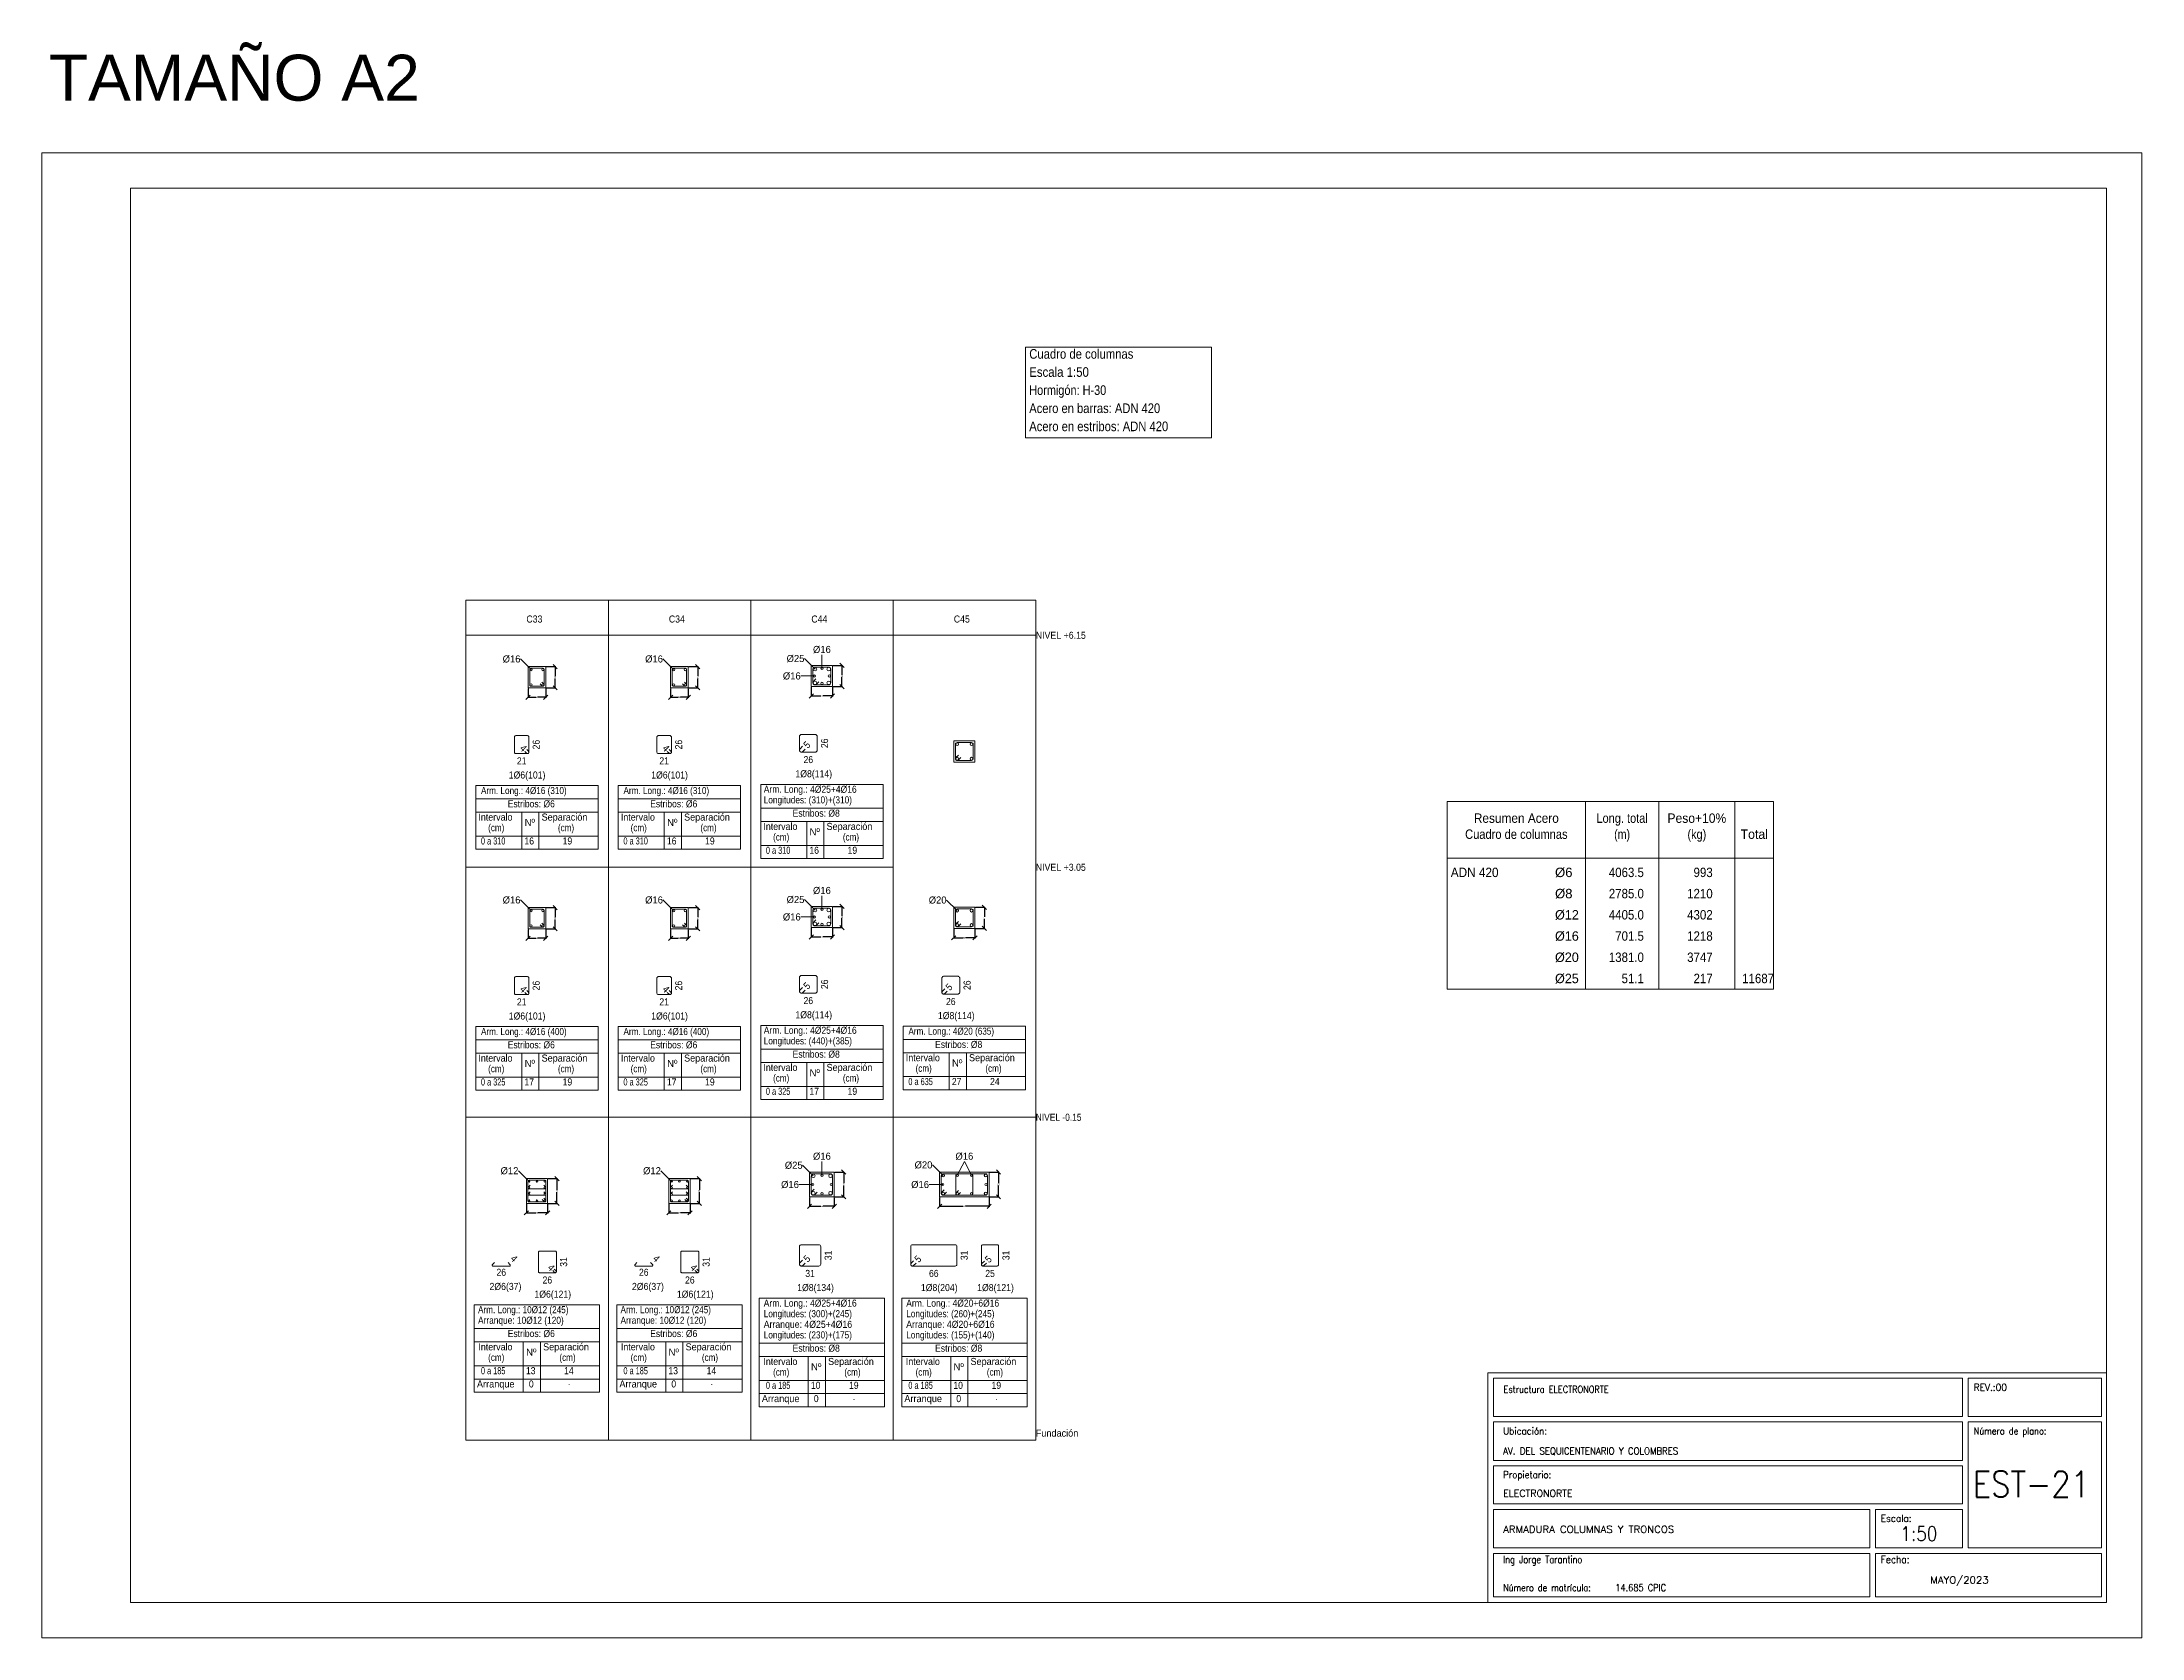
# Model space of a CAD drawing. Header units: millimetres. Extents: x 0 to 59.4, y 0 to 93.5.
# Drawn here: x 0 to 59.4, y 0 to 45.1 of the extents above; entities that cross this region are included whole.
import ezdxf
from ezdxf.enums import TextEntityAlignment as Align

# ---------------------------------------------------------------- set-up
doc = ezdxf.new("R2010")
doc.units = ezdxf.units.MM
for name, color, linetype, lineweight in [('ARM_LONGITUDINAL_Ø12', 171, 'Continuous', 9), ('ARM_LONGITUDINAL_Ø16', 212, 'Continuous', 9), ('ARM_LONGITUDINAL_Ø20', 30, 'Continuous', 9), ('ARM_LONGITUDINAL_Ø25', 20, 'Continuous', 9), ('ARM_TRANSVERSAL_DIMENSIONES_DE_LOS_ESTRIBOS', 122, 'Continuous', 9), ('ARM_TRANSVERSAL_REFERENCIA', 106, 'Continuous', 9), ('ARM_TRANSVERSAL_Ø6', 151, 'Continuous', 9), ('ARM_TRANSVERSAL_Ø8', 32, 'Continuous', 9), ('CIM_REFEREN', 2, 'Continuous', 0), ('CUADRO_LINEAS', 7, 'Continuous', 9), ('CUADRO_LINEAS_DE_LA_TABLA_DE_COMPUTO_DEL_CUADRO_DE_COLUMNAS', 1, 'Continuous', 9), ('CUADRO_LINEAS_DE_LA_TABLA_DE_DATOS_DE_LAS_COLUMNAS', 1, 'Continuous', 9), ('CUADRO_TEXTOS_DE_LA_TABLA_DE_COMPUTO_DEL_CUADRO_DE_COLUMNAS', 1, 'Continuous', 9), ('CUADRO_TEXTOS_DE_LA_TABLA_DE_DATOS_DE_LAS_COLUMNAS', 1, 'Continuous', 9), ('CYPE', 7, 'Continuous', 0), ('PILCPSECC_ARM_LONG_LINEAS_DE_LAS_ETIQUETAS_DE_LAS_POSICIONES_DE_ARMADO_LONGITUDINAL', 106, 'Continuous', 9), ('PILCPSECC_ARM_LONG_REFERENCIA', 106, 'Continuous', 9), ('RECUAD_LIMITES', 2, 'Continuous', 0), ('RECUAD_MARCO', 1, 'Continuous', 20), ('REF_REFERENCIAS', 8, 'Continuous', 0), ('SECC_COTAS', 122, 'Continuous', 9), ('SECC_HORMIGON', 1, 'Continuous', 9), ('TABLAS', 1, 'Continuous', 0), ('TEXTO_TABLAS', 1, 'Continuous', 0)]:
    doc.layers.add(name, color=color, linetype=linetype, lineweight=lineweight)
doc.styles.add('CYPETXT', font='romans__.ttf', dxfattribs={"height": 0.2})
doc.styles.add('CYPETXT_0.06_romans', font='arial.ttf', dxfattribs={"height": 0.04})
doc.styles.add('CYPETXT_romans', font='arial.ttf', dxfattribs={"height": 0.2})
doc.dimstyles.new('cype_oblique', dxfattribs={"dimtxt": 0.18, "dimasz": 0.18, "dimexe": 0.015, "dimexo": 0.015, "dimgap": 0, "dimtad": 0, "dimdec": 4, "dimzin": 0, "dimdsep": 46, "dimtxsty": 'CYPETXT_0.06_romans', "dimblk": 'OBLIQUE', "dimtsz": 0.06, "dimcen": 0.09, "dimadec": 0, "dimazin": 0, "dimtfac": 1, "dimtdec": 4, "dimtofl": 0, "dimtmove": 2, "dimatfit": 3, "dimfxl": 1, "dimtolj": 1, "dimtzin": 0, "dimarcsym": 0})

msp = doc.modelspace()

# ---------------------------------------------------------------- texts
at = {"layer": 'ARM_TRANSVERSAL_DIMENSIONES_DE_LOS_ESTRIBOS', "style": 'CYPETXT_romans', "width": 0.872274}
for s, rotation, p in [('4', 315, (13.61933, 25.1617)), ('4', 315, (17.64933, 25.1617)), ('5', 45, (21.63462, 25.25789)), ('5', 45, (21.63462, 18.44289)), ('5', 45, (25.65462, 18.40789)), ('4', 315, (13.61933, 18.3467)), ('4', 315, (17.64933, 18.3467)), ('5', 45, (21.63462, 10.72789)), ('5', 45, (24.77362, 10.71789)), ('5', 45, (26.76828, 10.70989)), ('4', 315, (14.40397, 10.4737)), ('4', 315, (18.43397, 10.4737))]:
    msp.add_text(s, height=0.2, rotation=rotation, dxfattribs=at).set_placement(p, align=Align.MIDDLE_CENTER)
for s, p in [('26', (13.87788, 25.26315)), ('26', (17.90788, 25.26315)), ('26', (22.03588, 25.29915)), ('26', (13.87788, 18.44815)), ('26', (17.90788, 18.44815)), ('26', (22.03588, 18.48415)), ('26', (26.06588, 18.45915)), ('31', (14.65452, 10.63315)), ('31', (18.68452, 10.63315)), ('31', (22.13588, 10.81915)), ('31', (25.98488, 10.81915)), ('31', (27.16621, 10.81915))]:
    msp.add_text(s, height=0.2, rotation=90, dxfattribs=at).set_placement(p, align=Align.TOP_CENTER)
for s, p in [('21', (13.56788, 24.90315)), ('21', (17.59788, 24.90315)), ('26', (21.67588, 24.93915)), ('21', (13.56788, 18.08815)), ('21', (17.59788, 18.08815)), ('26', (21.67588, 18.12415)), ('26', (25.70588, 18.09915)), ('26', (12.99088, 10.44182)), ('26', (14.29452, 10.22315)), ('26', (17.02088, 10.44182)), ('26', (18.32452, 10.22315)), ('31', (21.72588, 10.40915)), ('66', (25.22488, 10.40915)), ('25', (26.81688, 10.40915))]:
    msp.add_text(s, height=0.2, dxfattribs=at).set_placement(p, align=Align.TOP_CENTER)
for p in [(13.28135, 10.6592), (17.31135, 10.6592)]:
    msp.add_text('4', height=0.2, rotation=315, dxfattribs=at).set_placement(p, align=Align.CENTER)
at = {"layer": 'ARM_TRANSVERSAL_REFERENCIA', "style": 'CYPETXT_romans'}
for s, width, p in [('1%%c6(101)', 0.879425, (13.72088, 24.40315)), ('1%%c6(101)', 0.879425, (17.75088, 24.40315)), ('1%%c8(114)', 0.879425, (21.82988, 24.43915)), ('1%%c6(101)', 0.879425, (13.72088, 17.58815)), ('1%%c6(101)', 0.879425, (17.75088, 17.58815)), ('1%%c8(114)', 0.879425, (21.82988, 17.62415)), ('1%%c8(114)', 0.879425, (25.85988, 17.59915)), ('2%%c6(37)', 0.880523, (13.10952, 9.94182)), ('1%%c6(121)', 0.879425, (14.44752, 9.72315)), ('2%%c6(37)', 0.880523, (17.13952, 9.94182)), ('1%%c6(121)', 0.879425, (18.47752, 9.72315)), ('1%%c8(134)', 0.879425, (21.87988, 9.90915)), ('1%%c8(204)', 0.879425, (25.37888, 9.90915)), ('1%%c8(121)', 0.879425, (26.97088, 9.90915))]:
    msp.add_text(s, height=0.2, dxfattribs=dict(at, width=width)).set_placement(p, align=Align.MIDDLE_CENTER)
at = {"layer": 'CIM_REFEREN', "insert": (0.19321, 44.77168), "char_height": 1.3, "attachment_point": 1, "style": 'CYPETXT_romans'}
msp.add_mtext_dynamic_manual_height_columns('TAMAÑO A2', width=20.4097016, gutter_width=12.5, heights=[0], dxfattribs=at)
at = {"layer": 'CUADRO_LINEAS_DE_LA_TABLA_DE_COMPUTO_DEL_CUADRO_DE_COLUMNAS', "style": 'CYPETXT_romans'}
for s, width, p in [('Cuadro de columnas', 0.83596, (27.92482, 36.1747)), ('Escala 1:50', 0.845796, (27.92482, 35.66247)), ('Hormigón: H-30', 0.808194, (27.92482, 35.15023)), ('Acero en barras: ADN 420', 0.827218, (27.92482, 34.638)), ('Acero en estribos: ADN 420', 0.830636, (27.92482, 34.12577))]:
    msp.add_text(s, height=0.2733333, dxfattribs=dict(at, width=width)).set_placement(p)
at = {"layer": 'CUADRO_TEXTOS_DE_LA_TABLA_DE_DATOS_DE_LAS_COLUMNAS', "style": 'CYPETXT_romans'}
for s, width, p in [('Arm. Long.: 4%%c16 (310)', 0.825462, (12.41797, 23.86398)), ('Arm. Long.: 4%%c16 (310)', 0.825462, (16.44797, 23.86398)), ('Arm. Long.: 4%%c25+4%%c16', 0.861381, (20.41498, 23.89998)), ('Longitudes: (310)+(310)', 0.834668, (20.41498, 23.60009)), ('Intervalo', 0.898545, (12.34422, 23.11357)), ('Estribos: %%c6', 0.868241, (13.17218, 23.48882)), ('Nº', 0.966527, (13.65055, 22.96363)), ('Separación', 0.916298, (14.13221, 23.11357)), ('Intervalo', 0.898545, (16.37422, 23.11357)), ('Estribos: %%c6', 0.868241, (17.20218, 23.48882)), ('Nº', 0.966527, (17.68055, 22.96363)), ('Separación', 0.916298, (18.16221, 23.11357)), ('Estribos: %%c8', 0.868241, (21.23218, 23.22493)), ('0 a 310', 0.742213, (12.41619, 22.43853)), ('(cm)', 0.818699, (12.62007, 22.81369)), ('16', 0.871952, (13.64606, 22.43853)), ('(cm)', 0.818699, (14.59399, 22.81369)), ('19', 0.871952, (14.72598, 22.43853)), ('0 a 310', 0.742213, (16.44619, 22.43853)), ('(cm)', 0.818699, (16.65007, 22.81369)), ('16', 0.871952, (17.67606, 22.43853)), ('(cm)', 0.818699, (18.62399, 22.81369)), ('19', 0.871952, (18.75598, 22.43853)), ('Intervalo', 0.898545, (20.40422, 22.84969)), ('(cm)', 0.818699, (20.68007, 22.5498)), ('Nº', 0.966527, (21.71055, 22.69974)), ('Separación', 0.916298, (22.19221, 22.84969)), ('(cm)', 0.818699, (22.65399, 22.5498)), ('0 a 310', 0.742213, (20.47619, 22.17464)), ('16', 0.871952, (21.70606, 22.17464)), ('19', 0.871952, (22.78598, 22.17464)), ('Arm. Long.: 4%%c16 (400)', 0.825462, (12.41797, 17.04898)), ('Arm. Long.: 4%%c16 (400)', 0.825462, (16.44797, 17.04898)), ('Arm. Long.: 4%%c25+4%%c16', 0.861381, (20.41498, 17.08498)), ('Arm. Long.: 4%%c20 (635)', 0.825462, (24.50797, 17.05998)), ('Estribos: %%c6', 0.868241, (13.17218, 16.67382)), ('Estribos: %%c6', 0.868241, (17.20218, 16.67382)), ('Longitudes: (440)+(385)', 0.834668, (20.41498, 16.78509)), ('Estribos: %%c8', 0.868241, (25.26218, 16.68482)), ('Intervalo', 0.898545, (12.34422, 16.29857)), ('(cm)', 0.818699, (12.62007, 15.99869)), ('Nº', 0.966527, (13.65055, 16.14863)), ('Separación', 0.916298, (14.13221, 16.29857)), ('(cm)', 0.818699, (14.59399, 15.99869)), ('Intervalo', 0.898545, (16.37422, 16.29857)), ('(cm)', 0.818699, (16.65007, 15.99869)), ('Nº', 0.966527, (17.68055, 16.14863)), ('Separación', 0.916298, (18.16221, 16.29857)), ('(cm)', 0.818699, (18.62399, 15.99869)), ('Intervalo', 0.898545, (20.40422, 16.03469)), ('Estribos: %%c8', 0.868241, (21.23218, 16.40993)), ('Nº', 0.966527, (21.71055, 15.88474)), ('Separación', 0.916298, (22.19221, 16.03469)), ('Intervalo', 0.898545, (24.43422, 16.30957)), ('(cm)', 0.818699, (24.71007, 16.00969)), ('Nº', 0.966527, (25.74055, 16.15963)), ('Separación', 0.916298, (26.22221, 16.30957)), ('(cm)', 0.818699, (26.68399, 16.00969)), ('0 a 325', 0.742213, (12.41619, 15.62353)), ('17', 0.871952, (13.64606, 15.62353)), ('19', 0.871952, (14.72598, 15.62353)), ('0 a 325', 0.742213, (16.44619, 15.62353)), ('17', 0.871952, (17.67606, 15.62353)), ('19', 0.871952, (18.75598, 15.62353)), ('0 a 325', 0.742213, (20.47619, 15.35964)), ('(cm)', 0.818699, (20.68007, 15.7348)), ('17', 0.871952, (21.70606, 15.35964)), ('(cm)', 0.818699, (22.65399, 15.7348)), ('19', 0.871952, (22.78598, 15.35964)), ('0 a 635', 0.742213, (24.50619, 15.63453)), ('27', 0.871952, (25.73606, 15.63453)), ('24', 0.871952, (26.81598, 15.63453)), ('Arm. Long.: 4%%c25+4%%c16', 0.861381, (20.41498, 9.36998)), ('Arm. Long.: 4%%c20+6%%c16', 0.861381, (24.44498, 9.36998)), ('Arm. Long.: 10%%c12 (245)', 0.827687, (12.33398, 9.18398)), ('Arranque: 10%%c12 (120)', 0.843699, (12.33398, 8.88409)), ('Arm. Long.: 10%%c12 (245)', 0.827687, (16.36398, 9.18398)), ('Arranque: 10%%c12 (120)', 0.843699, (16.36398, 8.88409)), ('Arranque: 4%%c25+4%%c16', 0.881824, (20.41498, 8.7702)), ('Longitudes: (300)+(245)', 0.834668, (20.41498, 9.07009)), ('Arranque: 4%%c20+6%%c16', 0.881824, (24.44498, 8.7702)), ('Longitudes: (260)+(245)', 0.834668, (24.44498, 9.07009)), ('Intervalo', 0.898545, (12.34422, 8.13369)), ('Estribos: %%c6', 0.868241, (13.17218, 8.50893)), ('Separación', 0.916298, (14.17421, 8.13369)), ('Intervalo', 0.898545, (16.37422, 8.13369)), ('Estribos: %%c6', 0.868241, (17.20218, 8.50893)), ('Separación', 0.916298, (18.20421, 8.13369)), ('Longitudes: (230)+(175)', 0.834668, (20.41498, 8.47031)), ('Longitudes: (155)+(140)', 0.834668, (24.44498, 8.47031)), ('(cm)', 0.818699, (12.62007, 7.8338)), ('Nº', 0.966527, (13.69254, 7.98374)), ('(cm)', 0.818699, (14.63598, 7.8338)), ('(cm)', 0.818699, (16.65007, 7.8338)), ('Nº', 0.966527, (17.72254, 7.98374)), ('(cm)', 0.818699, (18.66598, 7.8338)), ('Intervalo', 0.898545, (20.40422, 7.71991)), ('Estribos: %%c8', 0.868241, (21.23218, 8.09515)), ('Nº', 0.966527, (21.75254, 7.56996)), ('Separación', 0.916298, (22.23421, 7.71991)), ('Intervalo', 0.898545, (24.43422, 7.71991)), ('Estribos: %%c8', 0.868241, (25.26218, 8.09515)), ('Nº', 0.966527, (25.78254, 7.56996)), ('Separación', 0.916298, (26.26421, 7.71991)), ('Arranque', 0.926195, (12.30223, 7.08348)), ('0 a 185', 0.742213, (12.41619, 7.45864)), ('13', 0.871952, (13.68805, 7.45864)), ('0', 0.871952, (13.77196, 7.08348)), ('14', 0.871952, (14.76798, 7.45864)), ('-', 0.397444, (14.88642, 7.08348)), ('Arranque', 0.926195, (16.33223, 7.08348)), ('0 a 185', 0.742213, (16.44619, 7.45864)), ('13', 0.871952, (17.71805, 7.45864)), ('0', 0.871952, (17.80196, 7.08348)), ('14', 0.871952, (18.79798, 7.45864)), ('-', 0.397444, (18.91642, 7.08348)), ('0 a 185', 0.742213, (20.47619, 7.04486)), ('(cm)', 0.818699, (20.68007, 7.42002)), ('10', 0.871952, (21.74805, 7.04486)), ('(cm)', 0.818699, (22.69598, 7.42002)), ('19', 0.871952, (22.82798, 7.04486)), ('0 a 185', 0.742213, (24.50619, 7.04486)), ('(cm)', 0.818699, (24.71007, 7.42002)), ('10', 0.871952, (25.77805, 7.04486)), ('(cm)', 0.818699, (26.72598, 7.42002)), ('19', 0.871952, (26.85798, 7.04486)), ('Arranque', 0.926195, (20.36223, 6.6697)), ('0', 0.871952, (21.83196, 6.6697)), ('-', 0.397444, (22.94642, 6.6697)), ('Arranque', 0.926195, (24.39223, 6.6697)), ('0', 0.871952, (25.86196, 6.6697)), ('-', 0.397444, (26.97642, 6.6697))]:
    msp.add_text(s, height=0.2, dxfattribs=dict(at, width=width)).set_placement(p)
at = {"layer": 'CYPE', "color": 5, "style": 'CYPETXT'}
for s, width, p in [('Estructura ELECTRONORTE', 0.842437, (41.34, 6.93)), ('AV. DEL SEQUICENTENARIO Y COLOMBRES', 0.887423, (41.33, 5.19)), ('ELECTRONORTE', 0.974409, (41.33, 3.99)), ('ARMADURA COLUMNAS Y TRONCOS', 1.047361, (41.33, 2.97563)), ('Ing Jorge Tarantino', 0.851105, (41.33, 2.12)), ('14.685 CPIC', 0.851936, (44.5, 1.32)), ('MAYO/2023', 1.047361, (53.41, 1.54))]:
    msp.add_text(s, height=0.2, dxfattribs=dict(at, width=width)).set_placement(p)
at = {"layer": 'CYPE', "color": 4, "style": 'CYPETXT'}
for s, width, p in [('REV.:00', 0.927655, (54.64, 6.99)), ('Ubicación:', 0.90604, (41.33, 5.75)), ('Número de plano:', 0.844847, (54.64, 5.75)), ('Propietario:', 0.885908, (41.33, 4.52)), ('Escala:', 0.925891, (52.01, 3.28)), ('Fecha:', 0.933698, (52.01, 2.12)), ('Número de matrícula:', 0.83516, (41.33, 1.32))]:
    msp.add_text(s, height=0.2, dxfattribs=dict(at, width=width)).set_placement(p)
at = {"layer": 'CYPE', "color": 5, "style": 'CYPETXT'}
for s, height, width, p in [('EST-21', 0.733333, 0.872274, (56.27, 3.98667)), ('1:50', 0.4, 0.869965, (53.09, 2.75))]:
    msp.add_text(s, height=height, dxfattribs=dict(at, width=width)).set_placement(p, align=Align.CENTER)
at = {"layer": 'PILCPSECC_ARM_LONG_REFERENCIA', "style": 'CYPETXT_romans', "width": 0.955414}
for p in [(22.05988, 27.95415), (22.05988, 21.13915), (22.05988, 13.62415), (26.08988, 13.62415)]:
    msp.add_text('%%c16', height=0.2, dxfattribs=at).set_placement(p, align=Align.MIDDLE_CENTER)
for s, p in [('%%c16', (13.53388, 27.68515)), ('%%c16', (17.56388, 27.68515)), ('%%c25', (21.56588, 27.69815)), ('%%c16', (21.45988, 27.20415)), ('%%c16', (13.53388, 20.87015)), ('%%c16', (17.56388, 20.87015)), ('%%c25', (21.56588, 20.88315)), ('%%c20', (25.58588, 20.86815)), ('%%c16', (21.45988, 20.38915)), ('%%c12', (13.47588, 13.21315)), ('%%c12', (17.50588, 13.21315)), ('%%c25', (21.51588, 13.36815)), ('%%c20', (25.18588, 13.37815)), ('%%c16', (21.40988, 12.82415)), ('%%c16', (25.08988, 12.82415))]:
    msp.add_text(s, height=0.2, dxfattribs=at).set_placement(p, align=Align.MIDDLE_RIGHT)
at = {"layer": 'REF_REFERENCIAS', "style": 'CYPETXT_romans', "width": 0.8832}
for s, p in [('C33', (13.70128, 28.91415)), ('C34', (17.73128, 28.91415)), ('C44', (21.76128, 28.91415)), ('C45', (25.79128, 28.91415))]:
    msp.add_text(s, height=0.2, dxfattribs=at).set_placement(p, align=Align.TOP_LEFT)
at = {"layer": 'REF_REFERENCIAS', "style": 'CYPETXT_romans'}
for s, width, p in [('NIVEL +6.15', 0.888935, (28.10988, 28.35415)), ('NIVEL +3.05', 0.888935, (28.10988, 21.79415)), ('NIVEL -0.15', 0.850083, (28.10988, 14.72415))]:
    msp.add_text(s, height=0.2, dxfattribs=dict(at, width=width)).set_placement(p, align=Align.MIDDLE_LEFT)
at = {"layer": 'REF_REFERENCIAS', "style": 'CYPETXT_romans', "width": 0.921777}
msp.add_text('Fundación', height=0.2, dxfattribs=at).set_placement((28.10988, 5.69415))
at = {"layer": 'TEXTO_TABLAS', "style": 'CYPETXT_romans'}
for s, height, width, p in [('Resumen Acero', 0.2666667, 0.899775, (41.70294, 23.18333)), ('Long. total', 0.2666667, 0.834718, (44.69494, 23.18333)), ('Peso+10%', 0.266667, 0.916489, (46.80894, 23.18333)), ('Cuadro de columnas', 0.2666667, 0.843289, (41.70294, 22.73)), ('(m)', 0.266667, 0.805297, (44.69494, 22.73)), ('(kg)', 0.266667, 0.827954, (46.80894, 22.73)), ('Total', 0.266667, 0.935673, (48.43294, 22.73))]:
    msp.add_text(s, height=height, dxfattribs=dict(at, width=width)).set_placement(p, align=Align.MIDDLE_CENTER)
for s, width, p in [('ADN 420', 0.893197, (39.84894, 21.65)), ('%%c6', 0.99505, (42.79694, 21.65)), ('%%c8', 0.99505, (42.79694, 21.05)), ('%%c12', 0.955414, (42.79694, 20.45)), ('%%c16', 0.955414, (42.79694, 19.85)), ('%%c20', 0.955414, (42.79694, 19.25)), ('%%c25', 0.955414, (42.79694, 18.65))]:
    msp.add_text(s, height=0.266667, dxfattribs=dict(at, width=width)).set_placement(p, align=Align.MIDDLE_LEFT)
for s, width, p in [('4063.5', 0.870384, (45.31094, 21.65)), ('993', 0.872274, (47.25694, 21.65)), ('2785.0', 0.870384, (45.31094, 21.05)), ('1210', 0.872274, (47.25694, 21.05)), ('4405.0', 0.870384, (45.31094, 20.45)), ('4302', 0.872274, (47.25694, 20.45)), ('701.5', 0.869965, (45.31094, 19.85)), ('1218', 0.872274, (47.25694, 19.85)), ('1381.0', 0.870384, (45.31094, 19.25)), ('3747', 0.872274, (47.25694, 19.25)), ('51.1', 0.869308, (45.31094, 18.65)), ('217', 0.872274, (47.25694, 18.65)), ('11687', 0.872274, (48.99294, 18.65))]:
    msp.add_text(s, height=0.266667, dxfattribs=dict(at, width=width)).set_placement(p, align=Align.MIDDLE_RIGHT)

# ---------------------------------------------------------------- blocks, each defined once
blk = doc.blocks.new('*D56')
at = {"layer": 'Defpoints', "color": 0, "transparency": 16777216}
for p in [(13.75, 26.869), (14.25, 26.869), (14.25, 26.603)]:
    blk.add_point(p, dxfattribs=at)
at = {"layer": 'SECC_COTAS', "color": 0, "lineweight": -2, "transparency": 16777216}
for p, q in [((13.75, 26.854), (13.75, 26.588)), ((14.25, 26.854), (14.25, 26.588)), ((13.69, 26.543), (13.81, 26.663)), ((13.75, 26.603), (13.967, 26.603)), ((14.25, 26.603), (14.033, 26.603)), ((14.19, 26.543), (14.31, 26.663))]:
    blk.add_line(p, q, dxfattribs=at)
at = {"layer": 'SECC_COTAS', "color": 0, "transparency": 16777216, "insert": (14, 26.603), "char_height": 0.04, "attachment_point": 5, "style": 'CYPETXT_0.06_romans'}
blk.add_mtext('\\A1;25', dxfattribs=at)
blk = doc.blocks.new('_OBLIQUE')
at = {"color": 0, "linetype": 'ByBlock', "lineweight": -2}
blk.add_line((-0.5, -0.5), (0.5, 0.5), dxfattribs=at)
blk = doc.blocks.new('*D57')
at = {"layer": 'Defpoints', "color": 0, "transparency": 16777216}
for p in [(14.25, 27.469), (14.516, 27.469), (14.25, 26.869)]:
    blk.add_point(p, dxfattribs=at)
at = {"layer": 'SECC_COTAS', "color": 0, "lineweight": -2, "transparency": 16777216}
for p, q in [((14.265, 27.469), (14.531, 27.469)), ((14.576, 27.409), (14.456, 27.529)), ((14.516, 27.469), (14.516, 27.202)), ((14.265, 26.869), (14.531, 26.869)), ((14.576, 26.809), (14.456, 26.929)), ((14.516, 26.869), (14.516, 27.136))]:
    blk.add_line(p, q, dxfattribs=at)
at = {"layer": 'SECC_COTAS', "color": 0, "transparency": 16777216, "insert": (14.516, 27.169), "char_height": 0.04, "attachment_point": 5, "rotation": 90, "style": 'CYPETXT_0.06_romans'}
blk.add_mtext('\\A1;30', dxfattribs=at)
blk = doc.blocks.new('*D58')
at = {"layer": 'Defpoints', "color": 0, "transparency": 16777216}
for p in [(17.78, 26.869), (18.28, 26.869), (18.28, 26.603)]:
    blk.add_point(p, dxfattribs=at)
at = {"layer": 'SECC_COTAS', "color": 0, "lineweight": -2, "transparency": 16777216}
for p, q in [((17.78, 26.854), (17.78, 26.588)), ((18.28, 26.854), (18.28, 26.588)), ((17.72, 26.543), (17.84, 26.663)), ((17.78, 26.603), (17.997, 26.603)), ((18.28, 26.603), (18.063, 26.603)), ((18.22, 26.543), (18.34, 26.663))]:
    blk.add_line(p, q, dxfattribs=at)
at = {"layer": 'SECC_COTAS', "color": 0, "transparency": 16777216, "insert": (18.03, 26.603), "char_height": 0.04, "attachment_point": 5, "style": 'CYPETXT_0.06_romans'}
blk.add_mtext('\\A1;25', dxfattribs=at)
blk = doc.blocks.new('*D59')
at = {"layer": 'Defpoints', "color": 0, "transparency": 16777216}
for p in [(18.28, 27.469), (18.546, 27.469), (18.28, 26.869)]:
    blk.add_point(p, dxfattribs=at)
at = {"layer": 'SECC_COTAS', "color": 0, "lineweight": -2, "transparency": 16777216}
for p, q in [((18.295, 27.469), (18.561, 27.469)), ((18.606, 27.409), (18.486, 27.529)), ((18.546, 27.469), (18.546, 27.202)), ((18.295, 26.869), (18.561, 26.869)), ((18.606, 26.809), (18.486, 26.929)), ((18.546, 26.869), (18.546, 27.136))]:
    blk.add_line(p, q, dxfattribs=at)
at = {"layer": 'SECC_COTAS', "color": 0, "transparency": 16777216, "insert": (18.546, 27.169), "char_height": 0.04, "attachment_point": 5, "rotation": 90, "style": 'CYPETXT_0.06_romans'}
blk.add_mtext('\\A1;30', dxfattribs=at)
blk = doc.blocks.new('*D60')
at = {"layer": 'Defpoints', "color": 0, "transparency": 16777216}
for p in [(21.76, 26.904), (22.36, 26.904), (22.36, 26.638)]:
    blk.add_point(p, dxfattribs=at)
at = {"layer": 'SECC_COTAS', "color": 0, "lineweight": -2, "transparency": 16777216}
for p, q in [((21.76, 26.889), (21.76, 26.623)), ((22.36, 26.889), (22.36, 26.623)), ((21.7, 26.578), (21.82, 26.698)), ((21.76, 26.638), (22.027, 26.638)), ((22.36, 26.638), (22.093, 26.638)), ((22.3, 26.578), (22.42, 26.698))]:
    blk.add_line(p, q, dxfattribs=at)
at = {"layer": 'SECC_COTAS', "color": 0, "transparency": 16777216, "insert": (22.06, 26.638), "char_height": 0.04, "attachment_point": 5, "style": 'CYPETXT_0.06_romans'}
blk.add_mtext('\\A1;30', dxfattribs=at)
blk = doc.blocks.new('*D61')
at = {"layer": 'Defpoints', "color": 0, "transparency": 16777216}
for p in [(22.36, 27.504), (22.626, 27.504), (22.36, 26.904)]:
    blk.add_point(p, dxfattribs=at)
at = {"layer": 'SECC_COTAS', "color": 0, "lineweight": -2, "transparency": 16777216}
for p, q in [((22.375, 27.504), (22.641, 27.504)), ((22.686, 27.444), (22.566, 27.564)), ((22.626, 27.504), (22.626, 27.237)), ((22.375, 26.904), (22.641, 26.904)), ((22.686, 26.844), (22.566, 26.964)), ((22.626, 26.904), (22.626, 27.171))]:
    blk.add_line(p, q, dxfattribs=at)
at = {"layer": 'SECC_COTAS', "color": 0, "transparency": 16777216, "insert": (22.626, 27.204), "char_height": 0.04, "attachment_point": 5, "rotation": 90, "style": 'CYPETXT_0.06_romans'}
blk.add_mtext('\\A1;30', dxfattribs=at)
blk = doc.blocks.new('*D62')
at = {"layer": 'Defpoints', "color": 0, "transparency": 16777216}
for p in [(13.75, 20.054), (14.25, 20.054), (14.25, 19.788)]:
    blk.add_point(p, dxfattribs=at)
at = {"layer": 'SECC_COTAS', "color": 0, "lineweight": -2, "transparency": 16777216}
for p, q in [((13.69, 19.728), (13.81, 19.848)), ((13.75, 20.039), (13.75, 19.773)), ((13.75, 19.788), (13.967, 19.788)), ((14.25, 19.788), (14.033, 19.788)), ((14.19, 19.728), (14.31, 19.848)), ((14.25, 20.039), (14.25, 19.773))]:
    blk.add_line(p, q, dxfattribs=at)
at = {"layer": 'SECC_COTAS', "color": 0, "transparency": 16777216, "insert": (14, 19.788), "char_height": 0.04, "attachment_point": 5, "style": 'CYPETXT_0.06_romans'}
blk.add_mtext('\\A1;25', dxfattribs=at)
blk = doc.blocks.new('*D63')
at = {"layer": 'Defpoints', "color": 0, "transparency": 16777216}
for p in [(14.25, 20.654), (14.516, 20.654), (14.25, 20.054)]:
    blk.add_point(p, dxfattribs=at)
at = {"layer": 'SECC_COTAS', "color": 0, "lineweight": -2, "transparency": 16777216}
for p, q in [((14.265, 20.654), (14.531, 20.654)), ((14.576, 20.594), (14.456, 20.714)), ((14.516, 20.654), (14.516, 20.387)), ((14.516, 20.054), (14.516, 20.321)), ((14.265, 20.054), (14.531, 20.054)), ((14.576, 19.994), (14.456, 20.114))]:
    blk.add_line(p, q, dxfattribs=at)
at = {"layer": 'SECC_COTAS', "color": 0, "transparency": 16777216, "insert": (14.516, 20.354), "char_height": 0.04, "attachment_point": 5, "rotation": 90, "style": 'CYPETXT_0.06_romans'}
blk.add_mtext('\\A1;30', dxfattribs=at)
blk = doc.blocks.new('*D64')
at = {"layer": 'Defpoints', "color": 0, "transparency": 16777216}
for p in [(17.78, 20.054), (18.28, 20.054), (18.28, 19.788)]:
    blk.add_point(p, dxfattribs=at)
at = {"layer": 'SECC_COTAS', "color": 0, "lineweight": -2, "transparency": 16777216}
for p, q in [((17.72, 19.728), (17.84, 19.848)), ((17.78, 20.039), (17.78, 19.773)), ((17.78, 19.788), (17.997, 19.788)), ((18.28, 19.788), (18.063, 19.788)), ((18.22, 19.728), (18.34, 19.848)), ((18.28, 20.039), (18.28, 19.773))]:
    blk.add_line(p, q, dxfattribs=at)
at = {"layer": 'SECC_COTAS', "color": 0, "transparency": 16777216, "insert": (18.03, 19.788), "char_height": 0.04, "attachment_point": 5, "style": 'CYPETXT_0.06_romans'}
blk.add_mtext('\\A1;25', dxfattribs=at)
blk = doc.blocks.new('*D65')
at = {"layer": 'Defpoints', "color": 0, "transparency": 16777216}
for p in [(18.28, 20.654), (18.546, 20.654), (18.28, 20.054)]:
    blk.add_point(p, dxfattribs=at)
at = {"layer": 'SECC_COTAS', "color": 0, "lineweight": -2, "transparency": 16777216}
for p, q in [((18.295, 20.654), (18.561, 20.654)), ((18.606, 20.594), (18.486, 20.714)), ((18.546, 20.654), (18.546, 20.387)), ((18.546, 20.054), (18.546, 20.321)), ((18.295, 20.054), (18.561, 20.054)), ((18.606, 19.994), (18.486, 20.114))]:
    blk.add_line(p, q, dxfattribs=at)
at = {"layer": 'SECC_COTAS', "color": 0, "transparency": 16777216, "insert": (18.546, 20.354), "char_height": 0.04, "attachment_point": 5, "rotation": 90, "style": 'CYPETXT_0.06_romans'}
blk.add_mtext('\\A1;30', dxfattribs=at)
blk = doc.blocks.new('*D66')
at = {"layer": 'Defpoints', "color": 0, "transparency": 16777216}
for p in [(21.76, 20.089), (22.36, 20.089), (22.36, 19.823)]:
    blk.add_point(p, dxfattribs=at)
at = {"layer": 'SECC_COTAS', "color": 0, "lineweight": -2, "transparency": 16777216}
for p, q in [((21.7, 19.763), (21.82, 19.883)), ((21.76, 20.074), (21.76, 19.808)), ((21.76, 19.823), (22.027, 19.823)), ((22.36, 19.823), (22.093, 19.823)), ((22.3, 19.763), (22.42, 19.883)), ((22.36, 20.074), (22.36, 19.808))]:
    blk.add_line(p, q, dxfattribs=at)
at = {"layer": 'SECC_COTAS', "color": 0, "transparency": 16777216, "insert": (22.06, 19.823), "char_height": 0.04, "attachment_point": 5, "style": 'CYPETXT_0.06_romans'}
blk.add_mtext('\\A1;30', dxfattribs=at)
blk = doc.blocks.new('*D67')
at = {"layer": 'Defpoints', "color": 0, "transparency": 16777216}
for p in [(22.36, 20.689), (22.626, 20.689), (22.36, 20.089)]:
    blk.add_point(p, dxfattribs=at)
at = {"layer": 'SECC_COTAS', "color": 0, "lineweight": -2, "transparency": 16777216}
for p, q in [((22.375, 20.689), (22.641, 20.689)), ((22.686, 20.629), (22.566, 20.749)), ((22.626, 20.689), (22.626, 20.422)), ((22.626, 20.089), (22.626, 20.356)), ((22.375, 20.089), (22.641, 20.089)), ((22.686, 20.029), (22.566, 20.149))]:
    blk.add_line(p, q, dxfattribs=at)
at = {"layer": 'SECC_COTAS', "color": 0, "transparency": 16777216, "insert": (22.626, 20.389), "char_height": 0.04, "attachment_point": 5, "rotation": 90, "style": 'CYPETXT_0.06_romans'}
blk.add_mtext('\\A1;30', dxfattribs=at)
blk = doc.blocks.new('*D68')
at = {"layer": 'Defpoints', "color": 0, "transparency": 16777216}
for p in [(25.79, 20.064), (26.39, 20.064), (26.39, 19.798)]:
    blk.add_point(p, dxfattribs=at)
at = {"layer": 'SECC_COTAS', "color": 0, "lineweight": -2, "transparency": 16777216}
for p, q in [((25.73, 19.738), (25.85, 19.858)), ((25.79, 20.049), (25.79, 19.783)), ((25.79, 19.798), (26.057, 19.798)), ((26.39, 19.798), (26.123, 19.798)), ((26.33, 19.738), (26.45, 19.858)), ((26.39, 20.049), (26.39, 19.783))]:
    blk.add_line(p, q, dxfattribs=at)
at = {"layer": 'SECC_COTAS', "color": 0, "transparency": 16777216, "insert": (26.09, 19.798), "char_height": 0.04, "attachment_point": 5, "style": 'CYPETXT_0.06_romans'}
blk.add_mtext('\\A1;30', dxfattribs=at)
blk = doc.blocks.new('*D69')
at = {"layer": 'Defpoints', "color": 0, "transparency": 16777216}
for p in [(26.39, 20.664), (26.656, 20.664), (26.39, 20.064)]:
    blk.add_point(p, dxfattribs=at)
at = {"layer": 'SECC_COTAS', "color": 0, "lineweight": -2, "transparency": 16777216}
for p, q in [((26.405, 20.664), (26.671, 20.664)), ((26.716, 20.604), (26.596, 20.724)), ((26.656, 20.664), (26.656, 20.397)), ((26.656, 20.064), (26.656, 20.331)), ((26.405, 20.064), (26.671, 20.064)), ((26.716, 20.004), (26.596, 20.124))]:
    blk.add_line(p, q, dxfattribs=at)
at = {"layer": 'SECC_COTAS', "color": 0, "transparency": 16777216, "insert": (26.656, 20.364), "char_height": 0.04, "attachment_point": 5, "rotation": 90, "style": 'CYPETXT_0.06_romans'}
blk.add_mtext('\\A1;30', dxfattribs=at)
blk = doc.blocks.new('*D70')
at = {"layer": 'Defpoints', "color": 0, "transparency": 16777216}
for p in [(13.7, 12.289), (14.3, 12.289), (14.3, 12.023)]:
    blk.add_point(p, dxfattribs=at)
at = {"layer": 'SECC_COTAS', "color": 0, "lineweight": -2, "transparency": 16777216}
for p, q in [((13.64, 11.963), (13.76, 12.083)), ((13.7, 12.274), (13.7, 12.008)), ((13.7, 12.023), (13.967, 12.023)), ((14.3, 12.023), (14.033, 12.023)), ((14.24, 11.963), (14.36, 12.083)), ((14.3, 12.274), (14.3, 12.008))]:
    blk.add_line(p, q, dxfattribs=at)
at = {"layer": 'SECC_COTAS', "color": 0, "transparency": 16777216, "insert": (14, 12.023), "char_height": 0.04, "attachment_point": 5, "style": 'CYPETXT_0.06_romans'}
blk.add_mtext('\\A1;30', dxfattribs=at)
blk = doc.blocks.new('*D71')
at = {"layer": 'Defpoints', "color": 0, "transparency": 16777216}
for p in [(14.3, 12.989), (14.566, 12.989), (14.3, 12.289)]:
    blk.add_point(p, dxfattribs=at)
at = {"layer": 'SECC_COTAS', "color": 0, "lineweight": -2, "transparency": 16777216}
for p, q in [((14.315, 12.989), (14.581, 12.989)), ((14.626, 12.929), (14.506, 13.049)), ((14.566, 12.989), (14.566, 12.672)), ((14.566, 12.289), (14.566, 12.606)), ((14.315, 12.289), (14.581, 12.289)), ((14.626, 12.229), (14.506, 12.349))]:
    blk.add_line(p, q, dxfattribs=at)
at = {"layer": 'SECC_COTAS', "color": 0, "transparency": 16777216, "insert": (14.566, 12.639), "char_height": 0.04, "attachment_point": 5, "rotation": 90, "style": 'CYPETXT_0.06_romans'}
blk.add_mtext('\\A1;35', dxfattribs=at)
blk = doc.blocks.new('*D72')
at = {"layer": 'Defpoints', "color": 0, "transparency": 16777216}
for p in [(17.73, 12.289), (18.33, 12.289), (18.33, 12.023)]:
    blk.add_point(p, dxfattribs=at)
at = {"layer": 'SECC_COTAS', "color": 0, "lineweight": -2, "transparency": 16777216}
for p, q in [((17.67, 11.963), (17.79, 12.083)), ((17.73, 12.274), (17.73, 12.008)), ((17.73, 12.023), (17.997, 12.023)), ((18.33, 12.023), (18.063, 12.023)), ((18.27, 11.963), (18.39, 12.083)), ((18.33, 12.274), (18.33, 12.008))]:
    blk.add_line(p, q, dxfattribs=at)
at = {"layer": 'SECC_COTAS', "color": 0, "transparency": 16777216, "insert": (18.03, 12.023), "char_height": 0.04, "attachment_point": 5, "style": 'CYPETXT_0.06_romans'}
blk.add_mtext('\\A1;30', dxfattribs=at)
blk = doc.blocks.new('*D73')
at = {"layer": 'Defpoints', "color": 0, "transparency": 16777216}
for p in [(18.33, 12.989), (18.596, 12.989), (18.33, 12.289)]:
    blk.add_point(p, dxfattribs=at)
at = {"layer": 'SECC_COTAS', "color": 0, "lineweight": -2, "transparency": 16777216}
for p, q in [((18.345, 12.989), (18.611, 12.989)), ((18.656, 12.929), (18.536, 13.049)), ((18.596, 12.989), (18.596, 12.672)), ((18.596, 12.289), (18.596, 12.606)), ((18.345, 12.289), (18.611, 12.289)), ((18.656, 12.229), (18.536, 12.349))]:
    blk.add_line(p, q, dxfattribs=at)
at = {"layer": 'SECC_COTAS', "color": 0, "transparency": 16777216, "insert": (18.596, 12.639), "char_height": 0.04, "attachment_point": 5, "rotation": 90, "style": 'CYPETXT_0.06_romans'}
blk.add_mtext('\\A1;35', dxfattribs=at)
blk = doc.blocks.new('*D74')
at = {"layer": 'Defpoints', "color": 0, "transparency": 16777216}
for p in [(21.71, 12.474), (22.41, 12.474), (22.41, 12.208)]:
    blk.add_point(p, dxfattribs=at)
at = {"layer": 'SECC_COTAS', "color": 0, "lineweight": -2, "transparency": 16777216}
for p, q in [((21.65, 12.148), (21.77, 12.268)), ((21.71, 12.459), (21.71, 12.193)), ((21.71, 12.208), (22.027, 12.208)), ((22.41, 12.208), (22.093, 12.208)), ((22.35, 12.148), (22.47, 12.268)), ((22.41, 12.459), (22.41, 12.193))]:
    blk.add_line(p, q, dxfattribs=at)
at = {"layer": 'SECC_COTAS', "color": 0, "transparency": 16777216, "insert": (22.06, 12.208), "char_height": 0.04, "attachment_point": 5, "style": 'CYPETXT_0.06_romans'}
blk.add_mtext('\\A1;35', dxfattribs=at)
blk = doc.blocks.new('*D75')
at = {"layer": 'Defpoints', "color": 0, "transparency": 16777216}
for p in [(22.41, 13.174), (22.676, 13.174), (22.41, 12.474)]:
    blk.add_point(p, dxfattribs=at)
at = {"layer": 'SECC_COTAS', "color": 0, "lineweight": -2, "transparency": 16777216}
for p, q in [((22.425, 13.174), (22.691, 13.174)), ((22.736, 13.114), (22.616, 13.234)), ((22.676, 13.174), (22.676, 12.857)), ((22.425, 12.474), (22.691, 12.474)), ((22.736, 12.414), (22.616, 12.534)), ((22.676, 12.474), (22.676, 12.791))]:
    blk.add_line(p, q, dxfattribs=at)
at = {"layer": 'SECC_COTAS', "color": 0, "transparency": 16777216, "insert": (22.676, 12.824), "char_height": 0.04, "attachment_point": 5, "rotation": 90, "style": 'CYPETXT_0.06_romans'}
blk.add_mtext('\\A1;35', dxfattribs=at)
blk = doc.blocks.new('*D76')
at = {"layer": 'Defpoints', "color": 0, "transparency": 16777216}
for p in [(25.39, 12.474), (26.79, 12.474), (26.79, 12.208)]:
    blk.add_point(p, dxfattribs=at)
at = {"layer": 'SECC_COTAS', "color": 0, "lineweight": -2, "transparency": 16777216}
for p, q in [((25.33, 12.148), (25.45, 12.268)), ((25.39, 12.459), (25.39, 12.193)), ((25.39, 12.208), (26.057, 12.208)), ((26.79, 12.208), (26.123, 12.208)), ((26.73, 12.148), (26.85, 12.268)), ((26.79, 12.459), (26.79, 12.193))]:
    blk.add_line(p, q, dxfattribs=at)
at = {"layer": 'SECC_COTAS', "color": 0, "transparency": 16777216, "insert": (26.09, 12.208), "char_height": 0.04, "attachment_point": 5, "style": 'CYPETXT_0.06_romans'}
blk.add_mtext('\\A1;70', dxfattribs=at)
blk = doc.blocks.new('*D77')
at = {"layer": 'Defpoints', "color": 0, "transparency": 16777216}
for p in [(26.79, 13.174), (27.056, 13.174), (26.79, 12.474)]:
    blk.add_point(p, dxfattribs=at)
at = {"layer": 'SECC_COTAS', "color": 0, "lineweight": -2, "transparency": 16777216}
for p, q in [((26.805, 13.174), (27.071, 13.174)), ((27.116, 13.114), (26.996, 13.234)), ((27.056, 13.174), (27.056, 12.857)), ((26.805, 12.474), (27.071, 12.474)), ((27.116, 12.414), (26.996, 12.534)), ((27.056, 12.474), (27.056, 12.791))]:
    blk.add_line(p, q, dxfattribs=at)
at = {"layer": 'SECC_COTAS', "color": 0, "transparency": 16777216, "insert": (27.056, 12.824), "char_height": 0.04, "attachment_point": 5, "rotation": 90, "style": 'CYPETXT_0.06_romans'}
blk.add_mtext('\\A1;35', dxfattribs=at)

# ---------------------------------------------------------------- dimensions: what is measured, and where the dimension line sits
at = {"layer": 'SECC_COTAS'}
for p1, p2, text, picture, middle in [((14.24988, 26.86915), (14.24988, 27.46915), '30', '*D57', (14.51588, 27.16915)), ((18.27988, 26.86915), (18.27988, 27.46915), '30', '*D59', (18.54588, 27.16915)), ((22.35988, 26.90415), (22.35988, 27.50415), '30', '*D61', (22.62588, 27.20415)), ((13.74988, 26.86915), (14.24988, 26.86915), '25', '*D56', (13.99988, 26.60315)), ((17.77988, 26.86915), (18.27988, 26.86915), '25', '*D58', (18.02988, 26.60315)), ((21.75988, 26.90415), (22.35988, 26.90415), '30', '*D60', (22.05988, 26.63815)), ((14.24988, 20.05415), (14.24988, 20.65415), '30', '*D63', (14.51588, 20.35415)), ((18.27988, 20.05415), (18.27988, 20.65415), '30', '*D65', (18.54588, 20.35415)), ((22.35988, 20.08915), (22.35988, 20.68915), '30', '*D67', (22.62588, 20.38915)), ((26.38988, 20.06415), (26.38988, 20.66415), '30', '*D69', (26.65588, 20.36415)), ((13.74988, 20.05415), (14.24988, 20.05415), '25', '*D62', (13.99988, 19.78815)), ((17.77988, 20.05415), (18.27988, 20.05415), '25', '*D64', (18.02988, 19.78815)), ((21.75988, 20.08915), (22.35988, 20.08915), '30', '*D66', (22.05988, 19.82315)), ((25.78988, 20.06415), (26.38988, 20.06415), '30', '*D68', (26.08988, 19.79815)), ((22.40988, 12.47415), (22.40988, 13.17415), '35', '*D75', (22.67588, 12.82415)), ((26.78988, 12.47415), (26.78988, 13.17415), '35', '*D77', (27.05588, 12.82415)), ((14.29988, 12.28915), (14.29988, 12.98915), '35', '*D71', (14.56588, 12.63915)), ((18.32988, 12.28915), (18.32988, 12.98915), '35', '*D73', (18.59588, 12.63915)), ((21.70988, 12.47415), (22.40988, 12.47415), '35', '*D74', (22.05988, 12.20815)), ((25.38988, 12.47415), (26.78988, 12.47415), '70', '*D76', (26.08988, 12.20815)), ((13.69988, 12.28915), (14.29988, 12.28915), '30', '*D70', (13.99988, 12.02315)), ((17.72988, 12.28915), (18.32988, 12.28915), '30', '*D72', (18.02988, 12.02315))]:
    dim = msp.add_aligned_dim(p1=p1, p2=p2, distance=-0.266, text=text, dimstyle='cype_oblique', dxfattribs=at)
    dim.commit()
    dim.dimension.update_dxf_attribs({"geometry": picture, "text_midpoint": middle})

# ---------------------------------------------------------------- linework, layer by layer
at = {"layer": 'ARM_LONGITUDINAL_Ø12'}
for centre in [(13.77588, 12.91315), (13.77588, 12.73048), (13.77588, 12.54782), (13.99988, 12.91315), (14.22388, 12.91315), (14.22388, 12.73048), (14.22388, 12.54782), (17.80588, 12.91315), (17.80588, 12.73048), (17.80588, 12.54782), (18.02988, 12.91315), (18.25388, 12.91315), (18.25388, 12.73048), (18.25388, 12.54782), (13.77588, 12.36515), (13.99988, 12.36515), (14.22388, 12.36515), (17.80588, 12.36515), (18.02988, 12.36515), (18.25388, 12.36515)]:
    msp.add_circle(centre, 0.024, dxfattribs=at)
at = {"layer": 'ARM_LONGITUDINAL_Ø16'}
for centre in [(13.83388, 27.38515), (14.16588, 27.38515), (17.86388, 27.38515), (18.19588, 27.38515), (22.05988, 27.41615), (13.83388, 26.95315), (14.16588, 26.95315), (17.86388, 26.95315), (18.19588, 26.95315), (21.84788, 27.20415), (22.05988, 26.99215), (22.27188, 27.20415), (13.83388, 20.57015), (14.16588, 20.57015), (17.86388, 20.57015), (18.19588, 20.57015), (21.84788, 20.38915), (22.05988, 20.60115), (22.05988, 20.17715), (22.27188, 20.38915), (13.83388, 20.13815), (14.16588, 20.13815), (17.86388, 20.13815), (18.19588, 20.13815), (22.05988, 13.08615), (25.88855, 13.08615), (26.29121, 13.08615), (21.79788, 12.82415), (22.05988, 12.56215), (22.32188, 12.82415), (25.47788, 12.82415), (25.88855, 12.56215), (26.29121, 12.56215), (26.70188, 12.82415)]:
    msp.add_circle(centre, 0.032, dxfattribs=at)
at = {"layer": 'ARM_LONGITUDINAL_Ø20'}
for centre in [(25.88588, 25.27315), (26.29388, 25.27315), (25.88588, 24.86515), (26.29388, 24.86515), (25.88588, 20.56815), (25.88588, 20.16015), (26.29388, 20.56815), (26.29388, 20.16015), (25.48588, 13.07815), (26.69388, 13.07815), (25.48588, 12.57015), (26.69388, 12.57015)]:
    msp.add_circle(centre, 0.04, dxfattribs=at)
at = {"layer": 'ARM_LONGITUDINAL_Ø25'}
for centre in [(21.86588, 27.39815), (22.25388, 27.39815), (21.86588, 27.01015), (22.25388, 27.01015), (21.86588, 20.58315), (21.86588, 20.19515), (22.25388, 20.58315), (22.25388, 20.19515), (21.81588, 13.06815), (22.30388, 13.06815), (21.81588, 12.58015), (22.30388, 12.58015)]:
    msp.add_circle(centre, 0.05, dxfattribs=at)
at = {"layer": 'ARM_TRANSVERSAL_Ø6'}
for points in [[(14.0881, 26.97719), (14.13901, 26.92628), (14.14477, 26.92155), (14.15134, 26.91804), (14.15847, 26.91588), (14.16588, 26.91515), (14.17329, 26.91588), (14.18042, 26.91804), (14.18699, 26.92155), (14.19275, 26.92628), (14.19748, 26.93204), (14.20099, 26.93861), (14.20315, 26.94574), (14.20388, 26.95315), (14.20388, 27.38515), (14.20099, 27.39969), (14.19275, 27.41202), (14.18042, 27.42026), (14.16588, 27.42315), (13.83388, 27.42315), (13.81934, 27.42026), (13.80701, 27.41202), (13.79877, 27.39969), (13.79588, 27.38515), (13.79588, 26.95315), (13.79877, 26.93861), (13.80701, 26.92628), (13.81934, 26.91804), (13.83388, 26.91515), (14.16588, 26.91515), (14.17329, 26.91588), (14.18042, 26.91804), (14.18699, 26.92155), (14.19275, 26.92628), (14.19748, 26.93204), (14.20099, 26.93861), (14.20315, 26.94574), (14.20388, 26.95315), (14.20315, 26.96056), (14.20099, 26.96769), (14.19748, 26.97426), (14.19275, 26.98002), (14.14184, 27.03093)], [(18.1181, 26.97719), (18.16901, 26.92628), (18.17477, 26.92155), (18.18134, 26.91804), (18.18847, 26.91588), (18.19588, 26.91515), (18.20329, 26.91588), (18.21042, 26.91804), (18.21699, 26.92155), (18.22275, 26.92628), (18.22748, 26.93204), (18.23099, 26.93861), (18.23315, 26.94574), (18.23388, 26.95315), (18.23388, 27.38515), (18.23099, 27.39969), (18.22275, 27.41202), (18.21042, 27.42026), (18.19588, 27.42315), (17.86388, 27.42315), (17.84934, 27.42026), (17.83701, 27.41202), (17.82877, 27.39969), (17.82588, 27.38515), (17.82588, 26.95315), (17.82877, 26.93861), (17.83701, 26.92628), (17.84934, 26.91804), (17.86388, 26.91515), (18.19588, 26.91515), (18.20329, 26.91588), (18.21042, 26.91804), (18.21699, 26.92155), (18.22275, 26.92628), (18.22748, 26.93204), (18.23099, 26.93861), (18.23315, 26.94574), (18.23388, 26.95315), (18.23315, 26.96056), (18.23099, 26.96769), (18.22748, 26.97426), (18.22275, 26.98002), (18.17184, 27.03093)], [(13.6561, 25.07119), (13.70701, 25.02028), (13.71277, 25.01555), (13.71934, 25.01204), (13.72647, 25.00988), (13.73388, 25.00915), (13.74129, 25.00988), (13.74842, 25.01204), (13.75499, 25.01555), (13.76075, 25.02028), (13.76548, 25.02604), (13.76899, 25.03261), (13.77115, 25.03974), (13.77188, 25.04715), (13.77188, 25.47915), (13.76899, 25.49369), (13.76075, 25.50602), (13.74842, 25.51426), (13.73388, 25.51715), (13.40188, 25.51715), (13.38734, 25.51426), (13.37501, 25.50602), (13.36677, 25.49369), (13.36388, 25.47915), (13.36388, 25.04715), (13.36677, 25.03261), (13.37501, 25.02028), (13.38734, 25.01204), (13.40188, 25.00915), (13.73388, 25.00915), (13.74129, 25.00988), (13.74842, 25.01204), (13.75499, 25.01555), (13.76075, 25.02028), (13.76548, 25.02604), (13.76899, 25.03261), (13.77115, 25.03974), (13.77188, 25.04715), (13.77115, 25.05456), (13.76899, 25.06169), (13.76548, 25.06826), (13.76075, 25.07402), (13.70984, 25.12493)], [(17.6861, 25.07119), (17.73701, 25.02028), (17.74277, 25.01555), (17.74934, 25.01204), (17.75647, 25.00988), (17.76388, 25.00915), (17.77129, 25.00988), (17.77842, 25.01204), (17.78499, 25.01555), (17.79075, 25.02028), (17.79548, 25.02604), (17.79899, 25.03261), (17.80115, 25.03974), (17.80188, 25.04715), (17.80188, 25.47915), (17.79899, 25.49369), (17.79075, 25.50602), (17.77842, 25.51426), (17.76388, 25.51715), (17.43188, 25.51715), (17.41734, 25.51426), (17.40501, 25.50602), (17.39677, 25.49369), (17.39388, 25.47915), (17.39388, 25.04715), (17.39677, 25.03261), (17.40501, 25.02028), (17.41734, 25.01204), (17.43188, 25.00915), (17.76388, 25.00915), (17.77129, 25.00988), (17.77842, 25.01204), (17.78499, 25.01555), (17.79075, 25.02028), (17.79548, 25.02604), (17.79899, 25.03261), (17.80115, 25.03974), (17.80188, 25.04715), (17.80115, 25.05456), (17.79899, 25.06169), (17.79548, 25.06826), (17.79075, 25.07402), (17.73984, 25.12493)], [(14.0881, 20.16219), (14.13901, 20.11128), (14.14477, 20.10655), (14.15134, 20.10304), (14.15847, 20.10088), (14.16588, 20.10015), (14.17329, 20.10088), (14.18042, 20.10304), (14.18699, 20.10655), (14.19275, 20.11128), (14.19748, 20.11704), (14.20099, 20.12361), (14.20315, 20.13074), (14.20388, 20.13815), (14.20388, 20.57015), (14.20099, 20.58469), (14.19275, 20.59702), (14.18042, 20.60526), (14.16588, 20.60815), (13.83388, 20.60815), (13.81934, 20.60526), (13.80701, 20.59702), (13.79877, 20.58469), (13.79588, 20.57015), (13.79588, 20.13815), (13.79877, 20.12361), (13.80701, 20.11128), (13.81934, 20.10304), (13.83388, 20.10015), (14.16588, 20.10015), (14.17329, 20.10088), (14.18042, 20.10304), (14.18699, 20.10655), (14.19275, 20.11128), (14.19748, 20.11704), (14.20099, 20.12361), (14.20315, 20.13074), (14.20388, 20.13815), (14.20315, 20.14556), (14.20099, 20.15269), (14.19748, 20.15926), (14.19275, 20.16502), (14.14184, 20.21593)], [(18.1181, 20.16219), (18.16901, 20.11128), (18.17477, 20.10655), (18.18134, 20.10304), (18.18847, 20.10088), (18.19588, 20.10015), (18.20329, 20.10088), (18.21042, 20.10304), (18.21699, 20.10655), (18.22275, 20.11128), (18.22748, 20.11704), (18.23099, 20.12361), (18.23315, 20.13074), (18.23388, 20.13815), (18.23388, 20.57015), (18.23099, 20.58469), (18.22275, 20.59702), (18.21042, 20.60526), (18.19588, 20.60815), (17.86388, 20.60815), (17.84934, 20.60526), (17.83701, 20.59702), (17.82877, 20.58469), (17.82588, 20.57015), (17.82588, 20.13815), (17.82877, 20.12361), (17.83701, 20.11128), (17.84934, 20.10304), (17.86388, 20.10015), (18.19588, 20.10015), (18.20329, 20.10088), (18.21042, 20.10304), (18.21699, 20.10655), (18.22275, 20.11128), (18.22748, 20.11704), (18.23099, 20.12361), (18.23315, 20.13074), (18.23388, 20.13815), (18.23315, 20.14556), (18.23099, 20.15269), (18.22748, 20.15926), (18.22275, 20.16502), (18.17184, 20.21593)], [(13.6561, 18.25619), (13.70701, 18.20528), (13.71277, 18.20055), (13.71934, 18.19704), (13.72647, 18.19488), (13.73388, 18.19415), (13.74129, 18.19488), (13.74842, 18.19704), (13.75499, 18.20055), (13.76075, 18.20528), (13.76548, 18.21104), (13.76899, 18.21761), (13.77115, 18.22474), (13.77188, 18.23215), (13.77188, 18.66415), (13.76899, 18.67869), (13.76075, 18.69102), (13.74842, 18.69926), (13.73388, 18.70215), (13.40188, 18.70215), (13.38734, 18.69926), (13.37501, 18.69102), (13.36677, 18.67869), (13.36388, 18.66415), (13.36388, 18.23215), (13.36677, 18.21761), (13.37501, 18.20528), (13.38734, 18.19704), (13.40188, 18.19415), (13.73388, 18.19415), (13.74129, 18.19488), (13.74842, 18.19704), (13.75499, 18.20055), (13.76075, 18.20528), (13.76548, 18.21104), (13.76899, 18.21761), (13.77115, 18.22474), (13.77188, 18.23215), (13.77115, 18.23956), (13.76899, 18.24669), (13.76548, 18.25326), (13.76075, 18.25902), (13.70984, 18.30993)], [(17.6861, 18.25619), (17.73701, 18.20528), (17.74277, 18.20055), (17.74934, 18.19704), (17.75647, 18.19488), (17.76388, 18.19415), (17.77129, 18.19488), (17.77842, 18.19704), (17.78499, 18.20055), (17.79075, 18.20528), (17.79548, 18.21104), (17.79899, 18.21761), (17.80115, 18.22474), (17.80188, 18.23215), (17.80188, 18.66415), (17.79899, 18.67869), (17.79075, 18.69102), (17.77842, 18.69926), (17.76388, 18.70215), (17.43188, 18.70215), (17.41734, 18.69926), (17.40501, 18.69102), (17.39677, 18.67869), (17.39388, 18.66415), (17.39388, 18.23215), (17.39677, 18.21761), (17.40501, 18.20528), (17.41734, 18.19704), (17.43188, 18.19415), (17.76388, 18.19415), (17.77129, 18.19488), (17.77842, 18.19704), (17.78499, 18.20055), (17.79075, 18.20528), (17.79548, 18.21104), (17.79899, 18.21761), (17.80115, 18.22474), (17.80188, 18.23215), (17.80115, 18.23956), (17.79899, 18.24669), (17.79548, 18.25326), (17.79075, 18.25902), (17.73984, 18.30993)], [(14.15176, 12.39485), (14.20267, 12.34394), (14.20721, 12.34021), (14.2124, 12.33743), (14.21803, 12.33573), (14.22388, 12.33515), (14.22973, 12.33573), (14.23536, 12.33743), (14.24055, 12.34021), (14.24509, 12.34394), (14.24882, 12.34848), (14.2516, 12.35367), (14.2533, 12.3593), (14.25388, 12.36515), (14.25388, 12.91315), (14.2516, 12.92463), (14.24509, 12.93436), (14.23536, 12.94087), (14.22388, 12.94315), (13.77588, 12.94315), (13.7644, 12.94087), (13.75467, 12.93436), (13.74816, 12.92463), (13.74588, 12.91315), (13.74588, 12.36515), (13.74816, 12.35367), (13.75467, 12.34394), (13.7644, 12.33743), (13.77588, 12.33515), (14.22388, 12.33515), (14.22973, 12.33573), (14.23536, 12.33743), (14.24055, 12.34021), (14.24509, 12.34394), (14.24882, 12.34848), (14.2516, 12.35367), (14.2533, 12.3593), (14.25388, 12.36515), (14.2533, 12.371), (14.2516, 12.37663), (14.24882, 12.38182), (14.24509, 12.38636), (14.19418, 12.43727)], [(13.80558, 12.80261), (13.75467, 12.7517), (13.7499, 12.74548), (13.7469, 12.73825), (13.74588, 12.73048), (13.74663, 12.72381), (13.74885, 12.71747), (13.75243, 12.71178), (13.75718, 12.70703), (13.76286, 12.70345), (13.7692, 12.70124), (13.77588, 12.70048), (14.22388, 12.70048), (14.23056, 12.70124), (14.2369, 12.70345), (14.24258, 12.70703), (14.24733, 12.71178), (14.25091, 12.71747), (14.25313, 12.72381), (14.25388, 12.73048), (14.25286, 12.73825), (14.24986, 12.74548), (14.24509, 12.7517), (14.19418, 12.80261)], [(13.80558, 12.61994), (13.75467, 12.56903), (13.7499, 12.56282), (13.7469, 12.55558), (13.74588, 12.54782), (13.74663, 12.54114), (13.74885, 12.5348), (13.75243, 12.52911), (13.75718, 12.52436), (13.76286, 12.52079), (13.7692, 12.51857), (13.77588, 12.51782), (14.22388, 12.51782), (14.23056, 12.51857), (14.2369, 12.52079), (14.24258, 12.52436), (14.24733, 12.52911), (14.25091, 12.5348), (14.25313, 12.54114), (14.25388, 12.54782), (14.25286, 12.55558), (14.24986, 12.56282), (14.24509, 12.56903), (14.19418, 12.61994)], [(18.18176, 12.39485), (18.23267, 12.34394), (18.23721, 12.34021), (18.2424, 12.33743), (18.24803, 12.33573), (18.25388, 12.33515), (18.25973, 12.33573), (18.26536, 12.33743), (18.27055, 12.34021), (18.27509, 12.34394), (18.27882, 12.34848), (18.2816, 12.35367), (18.2833, 12.3593), (18.28388, 12.36515), (18.28388, 12.91315), (18.2816, 12.92463), (18.27509, 12.93436), (18.26536, 12.94087), (18.25388, 12.94315), (17.80588, 12.94315), (17.7944, 12.94087), (17.78467, 12.93436), (17.77816, 12.92463), (17.77588, 12.91315), (17.77588, 12.36515), (17.77816, 12.35367), (17.78467, 12.34394), (17.7944, 12.33743), (17.80588, 12.33515), (18.25388, 12.33515), (18.25973, 12.33573), (18.26536, 12.33743), (18.27055, 12.34021), (18.27509, 12.34394), (18.27882, 12.34848), (18.2816, 12.35367), (18.2833, 12.3593), (18.28388, 12.36515), (18.2833, 12.371), (18.2816, 12.37663), (18.27882, 12.38182), (18.27509, 12.38636), (18.22418, 12.43727)], [(17.83558, 12.80261), (17.78467, 12.7517), (17.7799, 12.74548), (17.7769, 12.73825), (17.77588, 12.73048), (17.77663, 12.72381), (17.77885, 12.71747), (17.78243, 12.71178), (17.78718, 12.70703), (17.79286, 12.70345), (17.7992, 12.70124), (17.80588, 12.70048), (18.25388, 12.70048), (18.26056, 12.70124), (18.2669, 12.70345), (18.27258, 12.70703), (18.27733, 12.71178), (18.28091, 12.71747), (18.28313, 12.72381), (18.28388, 12.73048), (18.28286, 12.73825), (18.27986, 12.74548), (18.27509, 12.7517), (18.22418, 12.80261)], [(17.83558, 12.61994), (17.78467, 12.56903), (17.7799, 12.56282), (17.7769, 12.55558), (17.77588, 12.54782), (17.77663, 12.54114), (17.77885, 12.5348), (17.78243, 12.52911), (17.78718, 12.52436), (17.79286, 12.52079), (17.7992, 12.51857), (17.80588, 12.51782), (18.25388, 12.51782), (18.26056, 12.51857), (18.2669, 12.52079), (18.27258, 12.52436), (18.27733, 12.52911), (18.28091, 12.5348), (18.28313, 12.54114), (18.28388, 12.54782), (18.28286, 12.55558), (18.27986, 12.56282), (18.27509, 12.56903), (18.22418, 12.61994)], [(14.4464, 10.38885), (14.49731, 10.33794), (14.50186, 10.33421), (14.50704, 10.33143), (14.51267, 10.32973), (14.51852, 10.32915), (14.52438, 10.32973), (14.53, 10.33143), (14.53519, 10.33421), (14.53974, 10.33794), (14.54347, 10.34248), (14.54624, 10.34767), (14.54795, 10.3533), (14.54852, 10.35915), (14.54852, 10.90715), (14.54624, 10.91863), (14.53974, 10.92836), (14.53, 10.93487), (14.51852, 10.93715), (14.07052, 10.93715), (14.05904, 10.93487), (14.04931, 10.92836), (14.04281, 10.91863), (14.04052, 10.90715), (14.04052, 10.35915), (14.04281, 10.34767), (14.04931, 10.33794), (14.05904, 10.33143), (14.07052, 10.32915), (14.51852, 10.32915), (14.52438, 10.32973), (14.53, 10.33143), (14.53519, 10.33421), (14.53974, 10.33794), (14.54347, 10.34248), (14.54624, 10.34767), (14.54795, 10.3533), (14.54852, 10.35915), (14.54795, 10.365), (14.54624, 10.37063), (14.54347, 10.37582), (14.53974, 10.38036), (14.48882, 10.43127)], [(18.4764, 10.38885), (18.52731, 10.33794), (18.53186, 10.33421), (18.53704, 10.33143), (18.54267, 10.32973), (18.54852, 10.32915), (18.55438, 10.32973), (18.56, 10.33143), (18.56519, 10.33421), (18.56974, 10.33794), (18.57347, 10.34248), (18.57624, 10.34767), (18.57795, 10.3533), (18.57852, 10.35915), (18.57852, 10.90715), (18.57624, 10.91863), (18.56974, 10.92836), (18.56, 10.93487), (18.54852, 10.93715), (18.10052, 10.93715), (18.08904, 10.93487), (18.07931, 10.92836), (18.07281, 10.91863), (18.07052, 10.90715), (18.07052, 10.35915), (18.07281, 10.34767), (18.07931, 10.33794), (18.08904, 10.33143), (18.10052, 10.32915), (18.54852, 10.32915), (18.55438, 10.32973), (18.56, 10.33143), (18.56519, 10.33421), (18.56974, 10.33794), (18.57347, 10.34248), (18.57624, 10.34767), (18.57795, 10.3533), (18.57852, 10.35915), (18.57795, 10.365), (18.57624, 10.37063), (18.57347, 10.37582), (18.56974, 10.38036), (18.51882, 10.43127)], [(12.79658, 10.61394), (12.74567, 10.56303), (12.7409, 10.55682), (12.7379, 10.54958), (12.73688, 10.54182), (12.73763, 10.53514), (12.73985, 10.5288), (12.74343, 10.52311), (12.74818, 10.51836), (12.75386, 10.51479), (12.7602, 10.51257), (12.76688, 10.51182), (13.21488, 10.51182), (13.22156, 10.51257), (13.2279, 10.51479), (13.23358, 10.51836), (13.23833, 10.52311), (13.24191, 10.5288), (13.24413, 10.53514), (13.24488, 10.54182), (13.24386, 10.54958), (13.24086, 10.55682), (13.23609, 10.56303), (13.18518, 10.61394)], [(16.82658, 10.61394), (16.77567, 10.56303), (16.7709, 10.55682), (16.7679, 10.54958), (16.76688, 10.54182), (16.76763, 10.53514), (16.76985, 10.5288), (16.77343, 10.52311), (16.77818, 10.51836), (16.78386, 10.51479), (16.7902, 10.51257), (16.79688, 10.51182), (17.24488, 10.51182), (17.25156, 10.51257), (17.2579, 10.51479), (17.26358, 10.51836), (17.26833, 10.52311), (17.27191, 10.5288), (17.27413, 10.53514), (17.27488, 10.54182), (17.27386, 10.54958), (17.27086, 10.55682), (17.26609, 10.56303), (17.21518, 10.61394)]]:
    msp.add_lwpolyline(points, dxfattribs=at)
at = {"layer": 'ARM_TRANSVERSAL_Ø8'}
for points in [[(21.89275, 27.11904), (21.82487, 27.05116), (21.81765, 27.04237), (21.81229, 27.03235), (21.80899, 27.02147), (21.80788, 27.01015), (21.80899, 26.99883), (21.81229, 26.98795), (21.81765, 26.97793), (21.82487, 26.96914), (21.83366, 26.96192), (21.84368, 26.95656), (21.85456, 26.95326), (21.86588, 26.95215), (22.25388, 26.95215), (22.27608, 26.95656), (22.29489, 26.96914), (22.30747, 26.98795), (22.31188, 27.01015), (22.31188, 27.39815), (22.30747, 27.42035), (22.29489, 27.43916), (22.27608, 27.45174), (22.25388, 27.45615), (21.86588, 27.45615), (21.84368, 27.45174), (21.82487, 27.43916), (21.81229, 27.42035), (21.80788, 27.39815), (21.80788, 27.01015), (21.80899, 26.99883), (21.81229, 26.98795), (21.81765, 26.97793), (21.82487, 26.96914), (21.83366, 26.96192), (21.84368, 26.95656), (21.85456, 26.95326), (21.86588, 26.95215), (21.8772, 26.95326), (21.88808, 26.95656), (21.8981, 26.96192), (21.90689, 26.96914), (21.97477, 27.03702)], [(21.50875, 25.21404), (21.44087, 25.14616), (21.43365, 25.13737), (21.42829, 25.12735), (21.42499, 25.11647), (21.42388, 25.10515), (21.42499, 25.09383), (21.42829, 25.08295), (21.43365, 25.07293), (21.44087, 25.06414), (21.44966, 25.05692), (21.45968, 25.05156), (21.47056, 25.04826), (21.48188, 25.04715), (21.86988, 25.04715), (21.89208, 25.05156), (21.91089, 25.06414), (21.92347, 25.08295), (21.92788, 25.10515), (21.92788, 25.49315), (21.92347, 25.51535), (21.91089, 25.53416), (21.89208, 25.54674), (21.86988, 25.55115), (21.48188, 25.55115), (21.45968, 25.54674), (21.44087, 25.53416), (21.42829, 25.51535), (21.42388, 25.49315), (21.42388, 25.10515), (21.42499, 25.09383), (21.42829, 25.08295), (21.43365, 25.07293), (21.44087, 25.06414), (21.44966, 25.05692), (21.45968, 25.05156), (21.47056, 25.04826), (21.48188, 25.04715), (21.4932, 25.04826), (21.50408, 25.05156), (21.5141, 25.05692), (21.52289, 25.06414), (21.59077, 25.13202)], [(25.91982, 24.96697), (25.85194, 24.89909), (25.84597, 24.89182), (25.84153, 24.88352), (25.8388, 24.87451), (25.83788, 24.86515), (25.8388, 24.85579), (25.84153, 24.84678), (25.84597, 24.83848), (25.85194, 24.83121), (25.85921, 24.82524), (25.86751, 24.8208), (25.87652, 24.81807), (25.88588, 24.81715), (26.29388, 24.81715), (26.31225, 24.8208), (26.32782, 24.83121), (26.33823, 24.84678), (26.34188, 24.86515), (26.34188, 25.27315), (26.33823, 25.29152), (26.32782, 25.30709), (26.31225, 25.3175), (26.29388, 25.32115), (25.88588, 25.32115), (25.86751, 25.3175), (25.85194, 25.30709), (25.84153, 25.29152), (25.83788, 25.27315), (25.83788, 24.86515), (25.8388, 24.85579), (25.84153, 24.84678), (25.84597, 24.83848), (25.85194, 24.83121), (25.85921, 24.82524), (25.86751, 24.8208), (25.87652, 24.81807), (25.88588, 24.81715), (25.89524, 24.81807), (25.90425, 24.8208), (25.91255, 24.82524), (25.91982, 24.83121), (25.9877, 24.89909)], [(21.89275, 20.30404), (21.82487, 20.23616), (21.81765, 20.22737), (21.81229, 20.21735), (21.80899, 20.20647), (21.80788, 20.19515), (21.80899, 20.18383), (21.81229, 20.17295), (21.81765, 20.16293), (21.82487, 20.15414), (21.83366, 20.14692), (21.84368, 20.14156), (21.85456, 20.13826), (21.86588, 20.13715), (22.25388, 20.13715), (22.27608, 20.14156), (22.29489, 20.15414), (22.30747, 20.17295), (22.31188, 20.19515), (22.31188, 20.58315), (22.30747, 20.60535), (22.29489, 20.62416), (22.27608, 20.63674), (22.25388, 20.64115), (21.86588, 20.64115), (21.84368, 20.63674), (21.82487, 20.62416), (21.81229, 20.60535), (21.80788, 20.58315), (21.80788, 20.19515), (21.80899, 20.18383), (21.81229, 20.17295), (21.81765, 20.16293), (21.82487, 20.15414), (21.83366, 20.14692), (21.84368, 20.14156), (21.85456, 20.13826), (21.86588, 20.13715), (21.8772, 20.13826), (21.88808, 20.14156), (21.8981, 20.14692), (21.90689, 20.15414), (21.97477, 20.22202)], [(25.91982, 20.26197), (25.85194, 20.19409), (25.84597, 20.18682), (25.84153, 20.17852), (25.8388, 20.16951), (25.83788, 20.16015), (25.8388, 20.15079), (25.84153, 20.14178), (25.84597, 20.13348), (25.85194, 20.12621), (25.85921, 20.12024), (25.86751, 20.1158), (25.87652, 20.11307), (25.88588, 20.11215), (26.29388, 20.11215), (26.31225, 20.1158), (26.32782, 20.12621), (26.33823, 20.14178), (26.34188, 20.16015), (26.34188, 20.56815), (26.33823, 20.58652), (26.32782, 20.60209), (26.31225, 20.6125), (26.29388, 20.61615), (25.88588, 20.61615), (25.86751, 20.6125), (25.85194, 20.60209), (25.84153, 20.58652), (25.83788, 20.56815), (25.83788, 20.16015), (25.8388, 20.15079), (25.84153, 20.14178), (25.84597, 20.13348), (25.85194, 20.12621), (25.85921, 20.12024), (25.86751, 20.1158), (25.87652, 20.11307), (25.88588, 20.11215), (25.89524, 20.11307), (25.90425, 20.1158), (25.91255, 20.12024), (25.91982, 20.12621), (25.9877, 20.19409)], [(21.50875, 18.39904), (21.44087, 18.33116), (21.43365, 18.32237), (21.42829, 18.31235), (21.42499, 18.30147), (21.42388, 18.29015), (21.42499, 18.27883), (21.42829, 18.26795), (21.43365, 18.25793), (21.44087, 18.24914), (21.44966, 18.24192), (21.45968, 18.23656), (21.47056, 18.23326), (21.48188, 18.23215), (21.86988, 18.23215), (21.89208, 18.23656), (21.91089, 18.24914), (21.92347, 18.26795), (21.92788, 18.29015), (21.92788, 18.67815), (21.92347, 18.70035), (21.91089, 18.71916), (21.89208, 18.73174), (21.86988, 18.73615), (21.48188, 18.73615), (21.45968, 18.73174), (21.44087, 18.71916), (21.42829, 18.70035), (21.42388, 18.67815), (21.42388, 18.29015), (21.42499, 18.27883), (21.42829, 18.26795), (21.43365, 18.25793), (21.44087, 18.24914), (21.44966, 18.24192), (21.45968, 18.23656), (21.47056, 18.23326), (21.48188, 18.23215), (21.4932, 18.23326), (21.50408, 18.23656), (21.5141, 18.24192), (21.52289, 18.24914), (21.59077, 18.31702)], [(25.53582, 18.35697), (25.46794, 18.28909), (25.46197, 18.28182), (25.45753, 18.27352), (25.4548, 18.26451), (25.45388, 18.25515), (25.4548, 18.24579), (25.45753, 18.23678), (25.46197, 18.22848), (25.46794, 18.22121), (25.47521, 18.21524), (25.48351, 18.2108), (25.49252, 18.20807), (25.50188, 18.20715), (25.90988, 18.20715), (25.92825, 18.2108), (25.94382, 18.22121), (25.95423, 18.23678), (25.95788, 18.25515), (25.95788, 18.66315), (25.95423, 18.68152), (25.94382, 18.69709), (25.92825, 18.7075), (25.90988, 18.71115), (25.50188, 18.71115), (25.48351, 18.7075), (25.46794, 18.69709), (25.45753, 18.68152), (25.45388, 18.66315), (25.45388, 18.25515), (25.4548, 18.24579), (25.45753, 18.23678), (25.46197, 18.22848), (25.46794, 18.22121), (25.47521, 18.21524), (25.48351, 18.2108), (25.49252, 18.20807), (25.50188, 18.20715), (25.51124, 18.20807), (25.52025, 18.2108), (25.52855, 18.21524), (25.53582, 18.22121), (25.6037, 18.28909)], [(21.84275, 12.68904), (21.77487, 12.62116), (21.76765, 12.61237), (21.76229, 12.60235), (21.75899, 12.59147), (21.75788, 12.58015), (21.75899, 12.56883), (21.76229, 12.55795), (21.76765, 12.54793), (21.77487, 12.53914), (21.78366, 12.53192), (21.79368, 12.52656), (21.80456, 12.52326), (21.81588, 12.52215), (22.30388, 12.52215), (22.32608, 12.52656), (22.34489, 12.53914), (22.35747, 12.55795), (22.36188, 12.58015), (22.36188, 13.06815), (22.35747, 13.09035), (22.34489, 13.10916), (22.32608, 13.12174), (22.30388, 13.12615), (21.81588, 13.12615), (21.79368, 13.12174), (21.77487, 13.10916), (21.76229, 13.09035), (21.75788, 13.06815), (21.75788, 12.58015), (21.75899, 12.56883), (21.76229, 12.55795), (21.76765, 12.54793), (21.77487, 12.53914), (21.78366, 12.53192), (21.79368, 12.52656), (21.80456, 12.52326), (21.81588, 12.52215), (21.8272, 12.52326), (21.83808, 12.52656), (21.8481, 12.53192), (21.85689, 12.53914), (21.92477, 12.60702)], [(25.51982, 12.67197), (25.45194, 12.60409), (25.44597, 12.59682), (25.44153, 12.58852), (25.4388, 12.57951), (25.43788, 12.57015), (25.4388, 12.56079), (25.44153, 12.55178), (25.44597, 12.54348), (25.45194, 12.53621), (25.45921, 12.53024), (25.46751, 12.5258), (25.47652, 12.52307), (25.48588, 12.52215), (26.69388, 12.52215), (26.71225, 12.5258), (26.72782, 12.53621), (26.73823, 12.55178), (26.74188, 12.57015), (26.74188, 13.07815), (26.73823, 13.09652), (26.72782, 13.11209), (26.71225, 13.1225), (26.69388, 13.12615), (25.48588, 13.12615), (25.46751, 13.1225), (25.45194, 13.11209), (25.44153, 13.09652), (25.43788, 13.07815), (25.43788, 12.57015), (25.4388, 12.56079), (25.44153, 12.55178), (25.44597, 12.54348), (25.45194, 12.53621), (25.45921, 12.53024), (25.46751, 12.5258), (25.47652, 12.52307), (25.48588, 12.52215), (25.49524, 12.52307), (25.50425, 12.5258), (25.51255, 12.53024), (25.51982, 12.53621), (25.5877, 12.60409)], [(25.92814, 12.65832), (25.86026, 12.59043), (25.85529, 12.58437), (25.85159, 12.57746), (25.84932, 12.56995), (25.84855, 12.56215), (25.84932, 12.55435), (25.85159, 12.54684), (25.85529, 12.53993), (25.86026, 12.53387), (25.86632, 12.52889), (25.87324, 12.52519), (25.88074, 12.52292), (25.88855, 12.52215), (26.29121, 12.52215), (26.30652, 12.52519), (26.3195, 12.53387), (26.32817, 12.54684), (26.33121, 12.56215), (26.33121, 13.08615), (26.32817, 13.10146), (26.3195, 13.11443), (26.30652, 13.12311), (26.29121, 13.12615), (25.88855, 13.12615), (25.87324, 13.12311), (25.86026, 13.11443), (25.85159, 13.10146), (25.84855, 13.08615), (25.84855, 12.56215), (25.84932, 12.55435), (25.85159, 12.54684), (25.85529, 12.53993), (25.86026, 12.53387), (25.86632, 12.52889), (25.87324, 12.52519), (25.88074, 12.52292), (25.88855, 12.52215), (25.89635, 12.52292), (25.90385, 12.52519), (25.91077, 12.52889), (25.91683, 12.53387), (25.98471, 12.60175)], [(21.50875, 10.68404), (21.44087, 10.61616), (21.43365, 10.60737), (21.42829, 10.59735), (21.42499, 10.58647), (21.42388, 10.57515), (21.42499, 10.56383), (21.42829, 10.55295), (21.43365, 10.54293), (21.44087, 10.53414), (21.44966, 10.52692), (21.45968, 10.52156), (21.47056, 10.51826), (21.48188, 10.51715), (21.96988, 10.51715), (21.99208, 10.52156), (22.01089, 10.53414), (22.02347, 10.55295), (22.02788, 10.57515), (22.02788, 11.06315), (22.02347, 11.08535), (22.01089, 11.10416), (21.99208, 11.11674), (21.96988, 11.12115), (21.48188, 11.12115), (21.45968, 11.11674), (21.44087, 11.10416), (21.42829, 11.08535), (21.42388, 11.06315), (21.42388, 10.57515), (21.42499, 10.56383), (21.42829, 10.55295), (21.43365, 10.54293), (21.44087, 10.53414), (21.44966, 10.52692), (21.45968, 10.52156), (21.47056, 10.51826), (21.48188, 10.51715), (21.4932, 10.51826), (21.50408, 10.52156), (21.5141, 10.52692), (21.52289, 10.53414), (21.59077, 10.60202)], [(24.65482, 10.66697), (24.58694, 10.59909), (24.58097, 10.59182), (24.57653, 10.58352), (24.5738, 10.57451), (24.57288, 10.56515), (24.5738, 10.55579), (24.57653, 10.54678), (24.58097, 10.53848), (24.58694, 10.53121), (24.59421, 10.52524), (24.60251, 10.5208), (24.61152, 10.51807), (24.62088, 10.51715), (25.82888, 10.51715), (25.84725, 10.5208), (25.86282, 10.53121), (25.87323, 10.54678), (25.87688, 10.56515), (25.87688, 11.07315), (25.87323, 11.09152), (25.86282, 11.10709), (25.84725, 11.1175), (25.82888, 11.12115), (24.62088, 11.12115), (24.60251, 11.1175), (24.58694, 11.10709), (24.57653, 11.09152), (24.57288, 11.07315), (24.57288, 10.56515), (24.5738, 10.55579), (24.57653, 10.54678), (24.58097, 10.53848), (24.58694, 10.53121), (24.59421, 10.52524), (24.60251, 10.5208), (24.61152, 10.51807), (24.62088, 10.51715), (24.63024, 10.51807), (24.63925, 10.5208), (24.64755, 10.52524), (24.65482, 10.53121), (24.7227, 10.59909)], [(26.65514, 10.65332), (26.58726, 10.58543), (26.58229, 10.57937), (26.57859, 10.57246), (26.57632, 10.56495), (26.57555, 10.55715), (26.57632, 10.54935), (26.57859, 10.54184), (26.58229, 10.53493), (26.58726, 10.52887), (26.59332, 10.52389), (26.60024, 10.52019), (26.60774, 10.51792), (26.61555, 10.51715), (27.01821, 10.51715), (27.03352, 10.52019), (27.0465, 10.52887), (27.05517, 10.54184), (27.05821, 10.55715), (27.05821, 11.08115), (27.05517, 11.09646), (27.0465, 11.10943), (27.03352, 11.11811), (27.01821, 11.12115), (26.61555, 11.12115), (26.60024, 11.11811), (26.58726, 11.10943), (26.57859, 11.09646), (26.57555, 11.08115), (26.57555, 10.55715), (26.57632, 10.54935), (26.57859, 10.54184), (26.58229, 10.53493), (26.58726, 10.52887), (26.59332, 10.52389), (26.60024, 10.52019), (26.60774, 10.51792), (26.61555, 10.51715), (26.62335, 10.51792), (26.63085, 10.52019), (26.63777, 10.52389), (26.64383, 10.52887), (26.71171, 10.59675)]]:
    msp.add_lwpolyline(points, dxfattribs=at)
at = {"layer": 'CUADRO_LINEAS'}
for p, q in [((16.01988, 28.35415), (16.01988, 29.34415)), ((16.01988, 29.34415), (20.04988, 29.34415)), ((20.04988, 28.35415), (20.04988, 29.34415)), ((20.04988, 29.34415), (24.07988, 29.34415)), ((24.07988, 28.35415), (24.07988, 29.34415)), ((24.07988, 29.34415), (28.10988, 29.34415)), ((28.10988, 28.35415), (28.10988, 29.34415)), ((11.98988, 28.35415), (16.01988, 28.35415)), ((11.98988, 21.79415), (11.98988, 28.35415)), ((11.98988, 28.35415), (16.01988, 28.35415)), ((16.01988, 28.35415), (20.04988, 28.35415)), ((16.01988, 21.79415), (16.01988, 28.35415)), ((16.01988, 28.35415), (20.04988, 28.35415)), ((20.04988, 28.35415), (24.07988, 28.35415)), ((20.04988, 21.79415), (20.04988, 28.35415)), ((20.04988, 28.35415), (24.07988, 28.35415)), ((24.07988, 28.35415), (28.10988, 28.35415)), ((28.10988, 21.79415), (28.10988, 28.35415)), ((11.98988, 14.72415), (11.98988, 21.79415)), ((11.98988, 21.79415), (16.01988, 21.79415)), ((16.01988, 14.72415), (16.01988, 21.79415)), ((16.01988, 21.79415), (20.04988, 21.79415)), ((20.04988, 14.72415), (20.04988, 21.79415)), ((20.04988, 21.79415), (24.07988, 21.79415)), ((24.07988, 14.72415), (24.07988, 21.79415)), ((28.10988, 14.72415), (28.10988, 21.79415)), ((11.98988, 5.59415), (11.98988, 14.72415)), ((11.98988, 14.72415), (16.01988, 14.72415)), ((16.01988, 5.59415), (16.01988, 14.72415)), ((16.01988, 14.72415), (20.04988, 14.72415)), ((20.04988, 5.59415), (20.04988, 14.72415)), ((20.04988, 14.72415), (24.07988, 14.72415)), ((24.07988, 5.59415), (24.07988, 14.72415)), ((24.07988, 14.72415), (28.10988, 14.72415)), ((28.10988, 5.59415), (28.10988, 14.72415))]:
    msp.add_line(p, q, dxfattribs=at)
for points in [[(11.98988, 28.35415), (11.98988, 29.34415), (16.01988, 29.34415)], [(24.07988, 21.79415), (24.07988, 28.35415), (28.10988, 28.35415)], [(11.98988, 5.59415), (16.01988, 5.59415), (20.04988, 5.59415), (24.07988, 5.59415), (28.10988, 5.59415)]]:
    msp.add_lwpolyline(points, dxfattribs=at)
at = {"layer": 'CUADRO_LINEAS_DE_LA_TABLA_DE_DATOS_DE_LAS_COLUMNAS'}
for p, q in [((12.26895, 24.10315), (15.73081, 24.10315)), ((12.26895, 24.10315), (12.26895, 22.30246)), ((15.73081, 24.10315), (15.73081, 22.30246)), ((16.29895, 24.10315), (19.76081, 24.10315)), ((16.29895, 24.10315), (16.29895, 22.30246)), ((19.76081, 24.10315), (19.76081, 22.30246)), ((20.32895, 24.13915), (23.79081, 24.13915)), ((20.32895, 24.13915), (20.32895, 22.03857)), ((23.79081, 24.13915), (23.79081, 22.03857)), ((12.26895, 23.72799), (15.73081, 23.72799)), ((12.26895, 23.35283), (15.73081, 23.35283)), ((12.26904, 23.35275), (15.73072, 23.35275)), ((12.26904, 23.35275), (12.26904, 22.30254)), ((13.57087, 23.35275), (13.57087, 22.30254)), ((14.05703, 23.35275), (14.05703, 22.30254)), ((15.73072, 23.35275), (15.73072, 22.30254)), ((16.29895, 23.72799), (19.76081, 23.72799)), ((16.29895, 23.35283), (19.76081, 23.35283)), ((16.29904, 23.35275), (19.76072, 23.35275)), ((16.29904, 23.35275), (16.29904, 22.30254)), ((17.60087, 23.35275), (17.60087, 22.30254)), ((18.08703, 23.35275), (18.08703, 22.30254)), ((19.76072, 23.35275), (19.76072, 22.30254)), ((20.32895, 23.4641), (23.79081, 23.4641)), ((12.26904, 22.6777), (15.73072, 22.6777)), ((16.29904, 22.6777), (19.76072, 22.6777)), ((20.32895, 23.08894), (23.79081, 23.08894)), ((20.32904, 23.08886), (23.79072, 23.08886)), ((20.32904, 23.08886), (20.32904, 22.03865)), ((21.63087, 23.08886), (21.63087, 22.03865)), ((22.11703, 23.08886), (22.11703, 22.03865)), ((23.79072, 23.08886), (23.79072, 22.03865)), ((12.26895, 22.30246), (15.73081, 22.30246)), ((12.26904, 22.30254), (15.73072, 22.30254)), ((16.29895, 22.30246), (19.76081, 22.30246)), ((16.29904, 22.30254), (19.76072, 22.30254)), ((20.32895, 22.03857), (23.79081, 22.03857)), ((20.32904, 22.41381), (23.79072, 22.41381)), ((20.32904, 22.03865), (23.79072, 22.03865)), ((12.26895, 17.28815), (15.73081, 17.28815)), ((12.26895, 17.28815), (12.26895, 15.48746)), ((15.73081, 17.28815), (15.73081, 15.48746)), ((16.29895, 17.28815), (19.76081, 17.28815)), ((16.29895, 17.28815), (16.29895, 15.48746)), ((19.76081, 17.28815), (19.76081, 15.48746)), ((20.32895, 17.32415), (23.79081, 17.32415)), ((20.32895, 17.32415), (20.32895, 15.22357)), ((23.79081, 17.32415), (23.79081, 15.22357)), ((24.35895, 17.29915), (27.82081, 17.29915)), ((24.35895, 17.29915), (24.35895, 15.49846)), ((27.82081, 17.29915), (27.82081, 15.49846)), ((12.26895, 16.91299), (15.73081, 16.91299)), ((16.29895, 16.91299), (19.76081, 16.91299)), ((20.32895, 16.6491), (23.79081, 16.6491)), ((24.35895, 16.92399), (27.82081, 16.92399)), ((12.26895, 16.53783), (15.73081, 16.53783)), ((12.26904, 16.53775), (15.73072, 16.53775)), ((12.26904, 16.53775), (12.26904, 15.48754)), ((13.57087, 16.53775), (13.57087, 15.48754)), ((14.05703, 16.53775), (14.05703, 15.48754)), ((15.73072, 16.53775), (15.73072, 15.48754)), ((16.29895, 16.53783), (19.76081, 16.53783)), ((16.29904, 16.53775), (19.76072, 16.53775)), ((16.29904, 16.53775), (16.29904, 15.48754)), ((17.60087, 16.53775), (17.60087, 15.48754)), ((18.08703, 16.53775), (18.08703, 15.48754)), ((19.76072, 16.53775), (19.76072, 15.48754)), ((20.32895, 16.27394), (23.79081, 16.27394)), ((20.32904, 16.27386), (23.79072, 16.27386)), ((20.32904, 16.27386), (20.32904, 15.22365)), ((21.63087, 16.27386), (21.63087, 15.22365)), ((22.11703, 16.27386), (22.11703, 15.22365)), ((23.79072, 16.27386), (23.79072, 15.22365)), ((24.35895, 16.54883), (27.82081, 16.54883)), ((24.35904, 16.54875), (27.82072, 16.54875)), ((24.35904, 16.54875), (24.35904, 15.49854)), ((25.66087, 16.54875), (25.66087, 15.49854)), ((26.14703, 16.54875), (26.14703, 15.49854)), ((27.82072, 16.54875), (27.82072, 15.49854)), ((12.26895, 15.48746), (15.73081, 15.48746)), ((12.26904, 15.8627), (15.73072, 15.8627)), ((12.26904, 15.48754), (15.73072, 15.48754)), ((16.29895, 15.48746), (19.76081, 15.48746)), ((16.29904, 15.8627), (19.76072, 15.8627)), ((16.29904, 15.48754), (19.76072, 15.48754)), ((20.32904, 15.59881), (23.79072, 15.59881)), ((24.35895, 15.49846), (27.82081, 15.49846)), ((24.35904, 15.8737), (27.82072, 15.8737)), ((24.35904, 15.49854), (27.82072, 15.49854)), ((20.32895, 15.22357), (23.79081, 15.22357)), ((20.32904, 15.22365), (23.79072, 15.22365)), ((20.28696, 9.60915), (23.8328, 9.60915)), ((20.28696, 9.60915), (20.28696, 6.53363)), ((23.8328, 9.60915), (23.8328, 6.53363)), ((24.31696, 9.60915), (27.8628, 9.60915)), ((24.31696, 9.60915), (24.31696, 6.53363)), ((27.8628, 9.60915), (27.8628, 6.53363)), ((12.22696, 9.42315), (15.7728, 9.42315)), ((12.22696, 9.42315), (12.22696, 6.94741)), ((15.7728, 9.42315), (15.7728, 6.94741)), ((16.25696, 9.42315), (19.8028, 9.42315)), ((16.25696, 9.42315), (16.25696, 6.94741)), ((19.8028, 9.42315), (19.8028, 6.94741)), ((12.22696, 8.7481), (15.7728, 8.7481)), ((12.22696, 8.37294), (15.7728, 8.37294)), ((12.22704, 8.37286), (15.77272, 8.37286)), ((12.22704, 8.37286), (12.22704, 6.9475)), ((13.61287, 8.37286), (13.61287, 6.9475)), ((14.09902, 8.37286), (14.09902, 6.9475)), ((15.77272, 8.37286), (15.77272, 6.9475)), ((16.25696, 8.7481), (19.8028, 8.7481)), ((16.25696, 8.37294), (19.8028, 8.37294)), ((16.25704, 8.37286), (19.80272, 8.37286)), ((16.25704, 8.37286), (16.25704, 6.9475)), ((17.64287, 8.37286), (17.64287, 6.9475)), ((18.12902, 8.37286), (18.12902, 6.9475)), ((19.80272, 8.37286), (19.80272, 6.9475)), ((20.28696, 8.33432), (23.8328, 8.33432)), ((24.31696, 8.33432), (27.8628, 8.33432)), ((20.28696, 7.95917), (23.8328, 7.95917)), ((20.28704, 7.95908), (23.83272, 7.95908)), ((20.28704, 7.95908), (20.28704, 6.53372)), ((21.67287, 7.95908), (21.67287, 6.53372)), ((22.15902, 7.95908), (22.15902, 6.53372)), ((23.83272, 7.95908), (23.83272, 6.53372)), ((24.31696, 7.95917), (27.8628, 7.95917)), ((24.31704, 7.95908), (27.86272, 7.95908)), ((24.31704, 7.95908), (24.31704, 6.53372)), ((25.70287, 7.95908), (25.70287, 6.53372)), ((26.18902, 7.95908), (26.18902, 6.53372)), ((27.86272, 7.95908), (27.86272, 6.53372)), ((12.22704, 7.69781), (15.77272, 7.69781)), ((12.22704, 7.32265), (15.77272, 7.32265)), ((16.25704, 7.69781), (19.80272, 7.69781)), ((16.25704, 7.32265), (19.80272, 7.32265)), ((20.28704, 7.28403), (23.83272, 7.28403)), ((24.31704, 7.28403), (27.86272, 7.28403)), ((12.22696, 6.94741), (15.7728, 6.94741)), ((12.22704, 6.9475), (15.77272, 6.9475)), ((16.25696, 6.94741), (19.8028, 6.94741)), ((16.25704, 6.9475), (19.80272, 6.9475)), ((20.28704, 6.90888), (23.83272, 6.90888)), ((24.31704, 6.90888), (27.86272, 6.90888)), ((20.28696, 6.53363), (23.8328, 6.53363)), ((20.28704, 6.53372), (23.83272, 6.53372)), ((24.31696, 6.53363), (27.8628, 6.53363)), ((24.31704, 6.53372), (27.86272, 6.53372))]:
    msp.add_line(p, q, dxfattribs=at)
at = {"layer": 'CUADRO_LINEAS_DE_LA_TABLA_DE_DATOS_DE_LAS_COLUMNAS', "color": 7, "true_color": 0xf2f1f0}
for points in [[(12.26904, 23.35275), (13.57087, 23.35275), (13.57087, 22.6777), (12.26904, 22.6777)], [(13.57087, 23.35275), (14.05703, 23.35275), (14.05703, 22.6777), (13.57087, 22.6777)], [(14.05703, 23.35275), (15.73072, 23.35275), (15.73072, 22.6777), (14.05703, 22.6777)], [(16.29904, 23.35275), (17.60087, 23.35275), (17.60087, 22.6777), (16.29904, 22.6777)], [(17.60087, 23.35275), (18.08703, 23.35275), (18.08703, 22.6777), (17.60087, 22.6777)], [(18.08703, 23.35275), (19.76072, 23.35275), (19.76072, 22.6777), (18.08703, 22.6777)], [(20.32904, 23.08886), (21.63087, 23.08886), (21.63087, 22.41381), (20.32904, 22.41381)], [(21.63087, 23.08886), (22.11703, 23.08886), (22.11703, 22.41381), (21.63087, 22.41381)], [(22.11703, 23.08886), (23.79072, 23.08886), (23.79072, 22.41381), (22.11703, 22.41381)], [(12.26904, 16.53775), (13.57087, 16.53775), (13.57087, 15.8627), (12.26904, 15.8627)], [(13.57087, 16.53775), (14.05703, 16.53775), (14.05703, 15.8627), (13.57087, 15.8627)], [(14.05703, 16.53775), (15.73072, 16.53775), (15.73072, 15.8627), (14.05703, 15.8627)], [(16.29904, 16.53775), (17.60087, 16.53775), (17.60087, 15.8627), (16.29904, 15.8627)], [(17.60087, 16.53775), (18.08703, 16.53775), (18.08703, 15.8627), (17.60087, 15.8627)], [(18.08703, 16.53775), (19.76072, 16.53775), (19.76072, 15.8627), (18.08703, 15.8627)], [(20.32904, 16.27386), (21.63087, 16.27386), (21.63087, 15.59881), (20.32904, 15.59881)], [(21.63087, 16.27386), (22.11703, 16.27386), (22.11703, 15.59881), (21.63087, 15.59881)], [(22.11703, 16.27386), (23.79072, 16.27386), (23.79072, 15.59881), (22.11703, 15.59881)], [(24.35904, 16.54875), (25.66087, 16.54875), (25.66087, 15.8737), (24.35904, 15.8737)], [(25.66087, 16.54875), (26.14703, 16.54875), (26.14703, 15.8737), (25.66087, 15.8737)], [(26.14703, 16.54875), (27.82072, 16.54875), (27.82072, 15.8737), (26.14703, 15.8737)], [(12.22704, 8.37286), (13.61287, 8.37286), (13.61287, 7.69781), (12.22704, 7.69781)], [(13.61287, 8.37286), (14.09902, 8.37286), (14.09902, 7.69781), (13.61287, 7.69781)], [(14.09902, 8.37286), (15.77272, 8.37286), (15.77272, 7.69781), (14.09902, 7.69781)], [(16.25704, 8.37286), (17.64287, 8.37286), (17.64287, 7.69781), (16.25704, 7.69781)], [(17.64287, 8.37286), (18.12902, 8.37286), (18.12902, 7.69781), (17.64287, 7.69781)], [(18.12902, 8.37286), (19.80272, 8.37286), (19.80272, 7.69781), (18.12902, 7.69781)], [(20.28704, 7.95908), (21.67287, 7.95908), (21.67287, 7.28403), (20.28704, 7.28403)], [(21.67287, 7.95908), (22.15902, 7.95908), (22.15902, 7.28403), (21.67287, 7.28403)], [(22.15902, 7.95908), (23.83272, 7.95908), (23.83272, 7.28403), (22.15902, 7.28403)], [(24.31704, 7.95908), (25.70287, 7.95908), (25.70287, 7.28403), (24.31704, 7.28403)], [(25.70287, 7.95908), (26.18902, 7.95908), (26.18902, 7.28403), (25.70287, 7.28403)], [(26.18902, 7.95908), (27.86272, 7.95908), (27.86272, 7.28403), (26.18902, 7.28403)]]:
    msp.add_lwpolyline(points, close=True, dxfattribs=at)
at = {"layer": 'CUADRO_TEXTOS_DE_LA_TABLA_DE_COMPUTO_DEL_CUADRO_DE_COLUMNAS', "lineweight": 5}
for p, q in [((27.82322, 36.49947), (33.07678, 36.49947)), ((27.82322, 36.49947), (27.82322, 33.9383)), ((33.07678, 36.49947), (33.07678, 33.9383)), ((27.82322, 33.9383), (33.07678, 33.9383))]:
    msp.add_line(p, q, dxfattribs=at)
at = {"layer": 'CYPE', "color": 1}
for points in [[(40.9, 1), (58.4, 1), (58.4, 7.5), (40.9, 7.5), (40.9, 1)], [(41.06, 6.26), (54.32, 6.26), (54.32, 7.35), (41.06, 7.35), (41.06, 6.26)], [(54.48, 6.26), (58.25, 6.26), (58.25, 7.35), (54.48, 7.35), (54.48, 6.26)], [(41.06, 5.02), (54.32, 5.02), (54.32, 6.11), (41.06, 6.11), (41.06, 5.02)], [(54.48, 2.55), (58.25, 2.55), (58.25, 6.11), (54.48, 6.11), (54.48, 2.55)], [(41.06, 3.79), (54.32, 3.79), (54.32, 4.87), (41.06, 4.87), (41.06, 3.79)], [(41.06, 2.55), (51.7, 2.55), (51.7, 3.63), (41.06, 3.63), (41.06, 2.55)], [(51.86, 2.55), (54.32, 2.55), (54.32, 3.63), (51.86, 3.63), (51.86, 2.55)], [(41.06, 1.16), (51.7, 1.16), (51.7, 2.39), (41.06, 2.39), (41.06, 1.16)], [(51.86, 1.16), (58.25, 1.16), (58.25, 2.39), (51.86, 2.39), (51.86, 1.16)]]:
    msp.add_lwpolyline(points, close=True, dxfattribs=at)
at = {"layer": 'PILCPSECC_ARM_LONG_LINEAS_DE_LAS_ETIQUETAS_DE_LAS_POSICIONES_DE_ARMADO_LONGITUDINAL'}
for p, q in [((21.84788, 27.20415), (21.45988, 27.20415)), ((21.84788, 20.38915), (21.45988, 20.38915)), ((21.79788, 12.82415), (21.40988, 12.82415)), ((25.47788, 12.82415), (25.08988, 12.82415))]:
    msp.add_line(p, q, dxfattribs=at)
for points in [[(13.83388, 27.38515), (13.53388, 27.68515)], [(17.86388, 27.38515), (17.56388, 27.68515)], [(21.86588, 27.39815), (21.56588, 27.69815)], [(22.05988, 27.41615), (22.05988, 27.80415)], [(13.83388, 20.57015), (13.53388, 20.87015)], [(17.86388, 20.57015), (17.56388, 20.87015)], [(21.86588, 20.58315), (21.56588, 20.88315)], [(22.05988, 20.60115), (22.05988, 20.98915)], [(25.88588, 20.56815), (25.58588, 20.86815)], [(13.77588, 12.91315), (13.47588, 13.21315)], [(17.80588, 12.91315), (17.50588, 13.21315)], [(21.81588, 13.06815), (21.51588, 13.36815)], [(22.05988, 13.08615), (22.05988, 13.47415)], [(25.48588, 13.07815), (25.18588, 13.37815)], [(25.88855, 13.08615), (26.08988, 13.47415)], [(26.29121, 13.08615), (26.08988, 13.47415)]]:
    msp.add_lwpolyline(points, dxfattribs=at)
at = {"layer": 'RECUAD_LIMITES'}
msp.add_lwpolyline([(0, 0), (59.4, 0), (59.4, 42), (0, 42), (0, 0)], close=True, dxfattribs=at)
at = {"layer": 'RECUAD_MARCO'}
msp.add_lwpolyline([(2.5, 1), (58.4, 1), (58.4, 41), (2.5, 41), (2.5, 1)], close=True, dxfattribs=at)
at = {"layer": 'SECC_HORMIGON'}
for points in [[(13.74988, 26.86915), (14.24988, 26.86915), (14.24988, 27.46915), (13.74988, 27.46915), (13.74988, 26.86915)], [(17.77988, 26.86915), (18.27988, 26.86915), (18.27988, 27.46915), (17.77988, 27.46915), (17.77988, 26.86915)], [(21.75988, 26.90415), (22.35988, 26.90415), (22.35988, 27.50415), (21.75988, 27.50415), (21.75988, 26.90415)], [(25.78988, 24.76915), (26.38988, 24.76915), (26.38988, 25.36915), (25.78988, 25.36915), (25.78988, 24.76915)], [(13.74988, 20.05415), (14.24988, 20.05415), (14.24988, 20.65415), (13.74988, 20.65415), (13.74988, 20.05415)], [(17.77988, 20.05415), (18.27988, 20.05415), (18.27988, 20.65415), (17.77988, 20.65415), (17.77988, 20.05415)], [(21.75988, 20.08915), (22.35988, 20.08915), (22.35988, 20.68915), (21.75988, 20.68915), (21.75988, 20.08915)], [(25.78988, 20.06415), (26.38988, 20.06415), (26.38988, 20.66415), (25.78988, 20.66415), (25.78988, 20.06415)], [(21.70988, 12.47415), (22.40988, 12.47415), (22.40988, 13.17415), (21.70988, 13.17415), (21.70988, 12.47415)], [(25.38988, 12.47415), (26.78988, 12.47415), (26.78988, 13.17415), (25.38988, 13.17415), (25.38988, 12.47415)], [(13.69988, 12.28915), (14.29988, 12.28915), (14.29988, 12.98915), (13.69988, 12.98915), (13.69988, 12.28915)], [(17.72988, 12.28915), (18.32988, 12.28915), (18.32988, 12.98915), (17.72988, 12.98915), (17.72988, 12.28915)]]:
    msp.add_lwpolyline(points, close=True, dxfattribs=at)
at = {"layer": 'TABLAS'}
for p, q in [((43.65694, 18.35), (43.65694, 23.65)), ((45.73294, 18.35), (45.73294, 23.65)), ((47.88494, 18.35), (47.88494, 23.65)), ((39.74894, 22.05), (48.98094, 22.05))]:
    msp.add_line(p, q, dxfattribs=at)
msp.add_lwpolyline([(39.74894, 18.35), (48.98094, 18.35), (48.98094, 23.65), (39.74894, 23.65), (39.74894, 18.35)], close=True, dxfattribs=at)

msp.set_redraw_order([(e.dxf.handle, doc.entitydb.next_handle()) for e in msp.query("TEXT MTEXT ATTDEF DIMENSION ARC_DIMENSION")])  # texts and dimensions are drawn at this point

doc.saveas('drawing.dxf')
